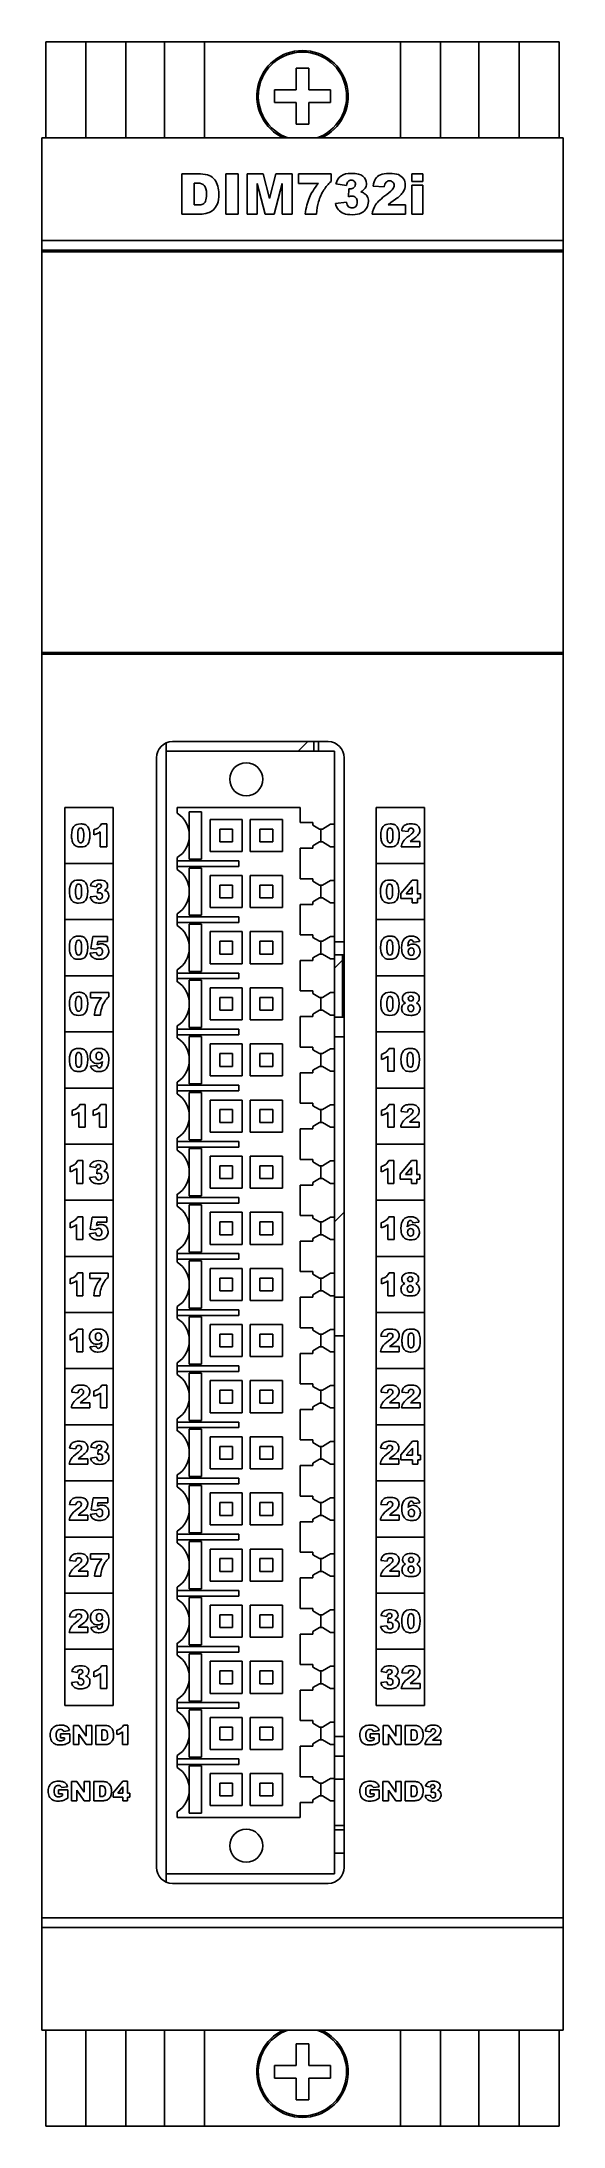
# Model space of a CAD drawing. Header units: millimetres. Extents: x 110 to 142, y 44 to 174.
import ezdxf

# ---------------------------------------------------------------- set-up
doc = ezdxf.new("R2010")
doc.units = ezdxf.units.MM
doc.header["$LTSCALE"] = 16.335
doc.layers.get('0').update_dxf_attribs({"linetype": 'CONTINUOUS'})

msp = doc.modelspace()

# ---------------------------------------------------------------- linework, layer by layer
at = {"linetype": 'Continuous'}
for p, q in [((110.24, 174.02), (110.24, 168.02)), ((142.24, 174.02), (110.24, 174.02)), ((112.74, 174.02), (112.74, 168.02)), ((115.24, 174.02), (115.24, 168.02)), ((117.64, 174.02), (117.64, 168.02)), ((120.14, 174.02), (120.14, 168.02)), ((132.34, 174.02), (132.34, 168.02)), ((134.84, 174.02), (134.84, 168.02)), ((137.24, 174.02), (137.24, 168.02)), ((139.74, 174.02), (139.74, 168.02)), ((142.24, 174.02), (142.24, 168.02)), ((125.84, 171.02), (125.84, 172.37)), ((125.84, 172.37), (126.64, 172.37)), ((126.64, 172.37), (126.64, 171.02)), ((124.49, 171.02), (124.49, 170.22)), ((124.49, 171.02), (125.84, 171.02)), ((126.64, 171.02), (127.99, 171.02)), ((127.99, 170.22), (127.99, 171.02)), ((124.49, 170.22), (125.84, 170.22)), ((125.84, 168.87), (125.84, 170.22)), ((126.64, 168.87), (126.64, 170.22)), ((127.99, 170.22), (126.64, 170.22)), ((109.99, 160.92), (109.99, 168.02)), ((142.49, 168.02), (109.99, 168.02)), ((126.64, 168.87), (125.84, 168.87)), ((142.49, 160.92), (142.49, 168.02)), ((118.73, 165.77), (118.73, 163.27)), ((119.88, 165.77), (118.73, 165.77)), ((119.5, 163.84), (119.5, 165.2)), ((119.5, 165.2), (119.7, 165.2)), ((121.47, 165.77), (121.47, 163.27)), ((122.24, 165.77), (121.47, 165.77)), ((122.24, 163.27), (122.24, 165.77)), ((122.79, 165.77), (122.79, 163.27)), ((123.8, 165.77), (122.79, 165.77)), ((123.42, 163.27), (123.42, 165.18)), ((123.42, 165.18), (123.91, 163.27)), ((124.19, 164.25), (123.8, 165.77)), ((124.58, 165.77), (124.19, 164.25)), ((124.48, 163.27), (124.97, 165.18)), ((125.6, 165.77), (124.58, 165.77)), ((124.97, 165.18), (124.97, 163.27)), ((125.6, 163.27), (125.6, 165.77)), ((125.99, 165.77), (125.99, 165.18)), ((128.02, 165.77), (125.99, 165.77)), ((125.99, 165.18), (127.23, 165.18)), ((128.02, 165.3), (128.02, 165.77)), ((128.33, 165.16), (128.98, 165.05)), ((133.06, 165.77), (133.06, 165.3)), ((133.75, 165.77), (133.06, 165.77)), ((133.06, 165.3), (133.75, 165.3)), ((133.75, 165.3), (133.75, 165.77)), ((119.69, 163.84), (119.5, 163.84)), ((128.98, 164.02), (128.29, 163.93)), ((129.13, 164.85), (129.1, 164.35)), ((129.22, 164.84), (129.13, 164.85)), ((130.64, 165.01), (131.33, 164.96)), ((131.59, 163.84), (131.75, 163.99)), ((132.67, 163.84), (131.59, 163.84)), ((131.75, 163.99), (132.03, 164.19)), ((132.67, 163.27), (132.67, 163.84)), ((133.06, 165.08), (133.06, 163.27)), ((133.75, 165.08), (133.06, 165.08)), ((133.75, 163.27), (133.75, 165.08)), ((118.73, 163.27), (119.88, 163.27)), ((121.47, 163.27), (122.24, 163.27)), ((122.79, 163.27), (123.42, 163.27)), ((123.91, 163.27), (124.48, 163.27)), ((124.97, 163.27), (125.6, 163.27)), ((126.41, 163.27), (127.11, 163.27)), ((130.59, 163.27), (132.67, 163.27)), ((133.06, 163.27), (133.75, 163.27)), ((142.49, 161.62), (109.99, 161.62)), ((109.99, 161.02), (142.49, 161.02)), ((109.99, 160.92), (109.99, 135.92)), ((142.49, 160.92), (109.99, 160.92)), ((125.7, 160.92), (125.8, 161.02)), ((141.5, 160.92), (141.6, 161.02)), ((142.49, 135.92), (142.49, 160.92)), ((109.99, 50.02), (109.99, 135.92)), ((109.99, 135.92), (142.49, 135.92)), ((109.99, 135.82), (142.49, 135.82)), ((116.4, 135.82), (116.5, 135.92)), ((132.21, 135.82), (132.31, 135.92)), ((142.49, 50.02), (142.49, 135.92)), ((117.74, 130.29), (117.74, 129.77)), ((127.84, 130.37), (118.14, 130.37)), ((125.97, 129.77), (126.57, 130.37)), ((126.94, 130.37), (126.94, 129.77)), ((127.24, 129.77), (127.24, 130.37)), ((117.14, 129.37), (117.14, 60.17)), ((117.74, 129.77), (117.74, 59.77)), ((128.24, 129.77), (117.74, 129.77)), ((128.24, 59.77), (128.24, 129.77)), ((128.84, 60.17), (128.84, 129.37)), ((111.44, 70.27), (111.44, 126.27)), ((114.44, 126.27), (111.44, 126.27)), ((114.44, 126.27), (114.44, 70.27)), ((118.44, 125.9), (118.44, 126.27)), ((118.44, 126.27), (126.09, 126.27)), ((126.09, 125.32), (126.09, 126.27)), ((130.84, 70.27), (130.84, 126.27)), ((133.84, 126.27), (130.84, 126.27)), ((133.84, 126.27), (133.84, 70.27)), ((113.23, 124.87), (113.23, 124.55)), ((114.04, 125.24), (113.71, 125.24)), ((114.04, 123.82), (114.04, 125.24)), ((119.19, 124.52), (119.19, 125.99)), ((119.19, 125.99), (119.94, 125.99)), ((119.94, 125.99), (119.94, 123.04)), ((120.49, 123.52), (120.49, 125.52)), ((122.49, 125.52), (120.49, 125.52)), ((121.09, 124.12), (121.09, 124.92)), ((121.09, 124.92), (121.89, 124.92)), ((121.89, 124.92), (121.89, 124.12)), ((122.49, 125.52), (122.49, 123.52)), ((122.99, 125.52), (122.99, 123.52)), ((124.99, 125.52), (122.99, 125.52)), ((123.59, 124.12), (123.59, 124.92)), ((123.59, 124.92), (124.39, 124.92)), ((124.39, 124.92), (124.39, 124.12)), ((124.99, 125.52), (124.99, 123.52)), ((126.09, 125.32), (126.89, 125.32)), ((126.89, 125.32), (126.89, 125.16)), ((126.89, 125.16), (127.3, 124.92)), ((127.3, 124.92), (127.49, 124.92)), ((127.39, 124.92), (127.39, 124.12)), ((127.49, 124.92), (127.99, 125.22)), ((127.99, 125.22), (128.24, 125.22)), ((113.64, 124.75), (113.64, 123.82)), ((113.64, 123.82), (114.04, 123.82)), ((119.19, 123.04), (119.19, 124.52)), ((122.49, 123.52), (120.49, 123.52)), ((121.89, 124.12), (121.09, 124.12)), ((124.99, 123.52), (122.99, 123.52)), ((124.39, 124.12), (123.59, 124.12)), ((126.09, 121.82), (126.09, 123.72)), ((126.89, 123.72), (126.09, 123.72)), ((127.3, 124.12), (126.89, 123.88)), ((126.89, 123.88), (126.89, 123.72)), ((127.49, 124.12), (127.3, 124.12)), ((127.99, 123.82), (127.49, 124.12)), ((128.24, 123.82), (127.99, 123.82)), ((132.4, 123.82), (133.56, 123.82)), ((132.43, 124.8), (132.82, 124.77)), ((132.96, 124.14), (133.05, 124.22)), ((133.56, 124.14), (132.96, 124.14)), ((133.05, 124.22), (133.21, 124.34)), ((133.56, 123.82), (133.56, 124.14)), ((114.44, 122.77), (111.44, 122.77)), ((118.44, 122.4), (118.44, 123.14)), ((118.44, 122.94), (122.27, 122.94)), ((122.27, 122.59), (118.44, 122.59)), ((119.94, 123.04), (119.19, 123.04)), ((119.19, 121.02), (119.19, 122.49)), ((119.19, 122.49), (119.94, 122.49)), ((119.94, 122.49), (119.94, 119.54)), ((122.27, 122.59), (122.27, 122.94)), ((133.84, 122.77), (130.84, 122.77)), ((113.03, 121.38), (113.4, 121.32)), ((113.48, 121.2), (113.46, 120.92)), ((113.53, 121.2), (113.48, 121.2)), ((119.19, 119.54), (119.19, 121.02)), ((120.49, 120.02), (120.49, 122.02)), ((122.49, 122.02), (120.49, 122.02)), ((121.09, 120.62), (121.09, 121.42)), ((121.09, 121.42), (121.89, 121.42)), ((121.89, 121.42), (121.89, 120.62)), ((122.49, 122.02), (122.49, 120.02)), ((122.99, 122.02), (122.99, 120.02)), ((124.99, 122.02), (122.99, 122.02)), ((123.59, 120.62), (123.59, 121.42)), ((123.59, 121.42), (124.39, 121.42)), ((124.39, 121.42), (124.39, 120.62)), ((124.99, 122.02), (124.99, 120.02)), ((126.09, 121.82), (126.89, 121.82)), ((126.89, 121.82), (126.89, 121.66)), ((126.89, 121.66), (127.3, 121.42)), ((127.3, 121.42), (127.49, 121.42)), ((127.39, 121.42), (127.39, 120.62)), ((127.49, 121.42), (127.99, 121.72)), ((127.99, 121.72), (128.24, 121.72)), ((133.07, 121.74), (132.36, 120.9)), ((132.36, 120.9), (132.36, 120.58)), ((132.7, 120.88), (133.07, 121.32)), ((133.41, 121.74), (133.07, 121.74)), ((133.07, 121.32), (133.07, 120.88)), ((133.41, 120.88), (133.41, 121.74)), ((113.4, 120.74), (113.01, 120.69)), ((118.44, 118.9), (118.44, 119.64)), ((122.49, 120.02), (120.49, 120.02)), ((121.89, 120.62), (121.09, 120.62)), ((124.99, 120.02), (122.99, 120.02)), ((124.39, 120.62), (123.59, 120.62)), ((126.09, 118.32), (126.09, 120.22)), ((126.89, 120.22), (126.09, 120.22)), ((127.3, 120.62), (126.89, 120.38)), ((126.89, 120.38), (126.89, 120.22)), ((127.49, 120.62), (127.3, 120.62)), ((127.99, 120.32), (127.49, 120.62)), ((128.24, 120.32), (127.99, 120.32)), ((132.36, 120.58), (133.07, 120.58)), ((133.07, 120.88), (132.7, 120.88)), ((133.07, 120.58), (133.07, 120.32)), ((133.07, 120.32), (133.41, 120.32)), ((133.59, 120.88), (133.41, 120.88)), ((133.41, 120.32), (133.41, 120.58)), ((133.41, 120.58), (133.59, 120.58)), ((133.59, 120.58), (133.59, 120.88)), ((114.44, 119.27), (111.44, 119.27)), ((118.44, 119.44), (122.27, 119.44)), ((122.27, 119.09), (118.44, 119.09)), ((119.94, 119.54), (119.19, 119.54)), ((119.19, 117.52), (119.19, 118.99)), ((119.19, 118.99), (119.94, 118.99)), ((119.94, 118.99), (119.94, 116.04)), ((120.49, 116.52), (120.49, 118.52)), ((122.49, 118.52), (120.49, 118.52)), ((122.27, 119.09), (122.27, 119.44)), ((122.49, 118.52), (122.49, 116.52)), ((122.99, 118.52), (122.99, 116.52)), ((124.99, 118.52), (122.99, 118.52)), ((124.99, 118.52), (124.99, 116.52)), ((126.09, 118.32), (126.89, 118.32)), ((126.89, 118.32), (126.89, 118.16)), ((133.84, 119.27), (130.84, 119.27)), ((113.4, 117.23), (113, 117.18)), ((113.18, 118.22), (113.06, 117.47)), ((113.06, 117.47), (113.39, 117.42)), ((114.1, 118.22), (113.18, 118.22)), ((113.44, 117.7), (113.48, 117.91)), ((113.48, 117.91), (114.1, 117.91)), ((114.1, 117.91), (114.1, 118.22)), ((119.19, 116.04), (119.19, 117.52)), ((121.09, 117.12), (121.09, 117.92)), ((121.09, 117.92), (121.89, 117.92)), ((121.89, 117.12), (121.09, 117.12)), ((121.89, 117.92), (121.89, 117.12)), ((123.59, 117.12), (123.59, 117.92)), ((123.59, 117.92), (124.39, 117.92)), ((124.39, 117.12), (123.59, 117.12)), ((124.39, 117.92), (124.39, 117.12)), ((126.89, 118.16), (127.3, 117.92)), ((127.3, 117.12), (126.89, 116.88)), ((127.3, 117.92), (127.49, 117.92)), ((127.49, 117.12), (127.3, 117.12)), ((127.39, 117.92), (127.39, 117.12)), ((127.49, 117.92), (127.99, 118.22)), ((127.99, 116.82), (127.49, 117.12)), ((127.99, 118.22), (128.24, 118.22)), ((128.84, 117.88), (128.24, 117.88)), ((128.24, 117.08), (128.84, 117.08)), ((128.74, 113.18), (128.74, 117.08)), ((133.16, 117.86), (133.54, 117.9)), ((114.44, 115.77), (111.44, 115.77)), ((118.44, 115.4), (118.44, 116.14)), ((118.44, 115.94), (122.27, 115.94)), ((119.94, 116.04), (119.19, 116.04)), ((122.49, 116.52), (120.49, 116.52)), ((122.27, 115.59), (122.27, 115.94)), ((124.99, 116.52), (122.99, 116.52)), ((126.09, 114.82), (126.09, 116.72)), ((126.89, 116.72), (126.09, 116.72)), ((126.89, 116.88), (126.89, 116.72)), ((128.24, 116.82), (127.99, 116.82)), ((128.24, 116.24), (128.74, 116.74)), ((130.84, 115.77), (133.84, 115.77)), ((113.03, 114.72), (113.03, 114.39)), ((114.17, 114.72), (113.03, 114.72)), ((114.17, 114.46), (114.17, 114.72)), ((122.27, 115.59), (118.44, 115.59)), ((119.19, 114.02), (119.19, 115.49)), ((119.19, 115.49), (119.94, 115.49)), ((119.94, 115.49), (119.94, 112.54)), ((120.49, 113.02), (120.49, 115.02)), ((122.49, 115.02), (120.49, 115.02)), ((121.09, 113.62), (121.09, 114.42)), ((121.09, 114.42), (121.89, 114.42)), ((121.89, 114.42), (121.89, 113.62)), ((122.49, 115.02), (122.49, 113.02)), ((122.99, 115.02), (122.99, 113.02)), ((124.99, 115.02), (122.99, 115.02)), ((123.59, 113.62), (123.59, 114.42)), ((123.59, 114.42), (124.39, 114.42)), ((124.39, 114.42), (124.39, 113.62)), ((124.99, 115.02), (124.99, 113.02)), ((126.09, 114.82), (126.89, 114.82)), ((126.89, 114.82), (126.89, 114.66)), ((126.89, 114.66), (127.3, 114.42)), ((127.3, 114.42), (127.49, 114.42)), ((127.39, 114.42), (127.39, 113.62)), ((127.49, 114.42), (127.99, 114.72)), ((127.99, 114.72), (128.24, 114.72)), ((113.03, 114.39), (113.72, 114.39)), ((113.27, 113.32), (113.65, 113.32)), ((119.19, 112.54), (119.19, 114.02)), ((121.89, 113.62), (121.09, 113.62)), ((124.39, 113.62), (123.59, 113.62)), ((126.09, 111.32), (126.09, 113.22)), ((126.89, 113.22), (126.09, 113.22)), ((127.3, 113.62), (126.89, 113.38)), ((126.89, 113.38), (126.89, 113.22)), ((127.49, 113.62), (127.3, 113.62)), ((127.99, 113.32), (127.49, 113.62)), ((128.24, 113.32), (127.99, 113.32)), ((128.24, 113.18), (128.84, 113.18)), ((114.44, 112.27), (111.44, 112.27)), ((118.44, 111.9), (118.44, 112.64)), ((118.44, 112.44), (122.27, 112.44)), ((122.27, 112.09), (118.44, 112.09)), ((119.94, 112.54), (119.19, 112.54)), ((119.19, 110.52), (119.19, 111.99)), ((119.19, 111.99), (119.94, 111.99)), ((119.94, 111.99), (119.94, 109.04)), ((122.49, 113.02), (120.49, 113.02)), ((122.27, 112.09), (122.27, 112.44)), ((124.99, 113.02), (122.99, 113.02)), ((128.24, 111.97), (128.84, 111.97)), ((133.84, 112.27), (130.84, 112.27)), ((119.19, 109.04), (119.19, 110.52)), ((120.49, 109.52), (120.49, 111.52)), ((122.49, 111.52), (120.49, 111.52)), ((121.09, 110.12), (121.09, 110.92)), ((121.09, 110.92), (121.89, 110.92)), ((121.89, 110.92), (121.89, 110.12)), ((122.49, 111.52), (122.49, 109.52)), ((122.99, 111.52), (122.99, 109.52)), ((124.99, 111.52), (122.99, 111.52)), ((123.59, 110.12), (123.59, 110.92)), ((123.59, 110.92), (124.39, 110.92)), ((124.39, 110.92), (124.39, 110.12)), ((124.99, 111.52), (124.99, 109.52)), ((126.09, 111.32), (126.89, 111.32)), ((126.89, 111.32), (126.89, 111.16)), ((126.89, 111.16), (127.3, 110.92)), ((127.3, 110.92), (127.49, 110.92)), ((127.39, 110.92), (127.39, 110.12)), ((127.49, 110.92), (127.99, 111.22)), ((127.99, 111.22), (128.24, 111.22)), ((131.16, 110.87), (131.16, 110.55)), ((131.57, 110.75), (131.57, 109.82)), ((131.96, 111.24), (131.64, 111.24)), ((131.96, 109.82), (131.96, 111.24)), ((113.43, 110.18), (113.04, 110.13)), ((122.49, 109.52), (120.49, 109.52)), ((121.89, 110.12), (121.09, 110.12)), ((124.99, 109.52), (122.99, 109.52)), ((124.39, 110.12), (123.59, 110.12)), ((126.09, 107.82), (126.09, 109.72)), ((126.89, 109.72), (126.09, 109.72)), ((127.3, 110.12), (126.89, 109.88)), ((126.89, 109.88), (126.89, 109.72)), ((127.49, 110.12), (127.3, 110.12)), ((127.99, 109.82), (127.49, 110.12)), ((128.24, 109.82), (127.99, 109.82)), ((131.57, 109.82), (131.96, 109.82)), ((111.44, 108.77), (114.44, 108.77)), ((118.44, 108.4), (118.44, 109.14)), ((118.44, 108.94), (122.27, 108.94)), ((122.27, 108.59), (118.44, 108.59)), ((119.94, 109.04), (119.19, 109.04)), ((119.19, 107.02), (119.19, 108.49)), ((119.19, 108.49), (119.94, 108.49)), ((119.94, 108.49), (119.94, 105.54)), ((120.49, 106.02), (120.49, 108.02)), ((122.49, 108.02), (120.49, 108.02)), ((122.27, 108.59), (122.27, 108.94)), ((122.49, 108.02), (122.49, 106.02)), ((122.99, 108.02), (122.99, 106.02)), ((124.99, 108.02), (122.99, 108.02)), ((124.99, 108.02), (124.99, 106.02)), ((130.84, 108.77), (133.84, 108.77)), ((111.89, 107.37), (111.89, 107.05)), ((112.3, 107.25), (112.3, 106.32)), ((112.69, 107.74), (112.37, 107.74)), ((112.69, 106.32), (112.69, 107.74)), ((113.19, 107.37), (113.19, 107.05)), ((113.6, 107.25), (113.6, 106.32)), ((114, 107.74), (113.67, 107.74)), ((114, 106.32), (114, 107.74)), ((119.19, 105.54), (119.19, 107.02)), ((121.09, 106.62), (121.09, 107.42)), ((121.09, 107.42), (121.89, 107.42)), ((121.89, 106.62), (121.09, 106.62)), ((121.89, 107.42), (121.89, 106.62)), ((123.59, 106.62), (123.59, 107.42)), ((123.59, 107.42), (124.39, 107.42)), ((124.39, 106.62), (123.59, 106.62)), ((124.39, 107.42), (124.39, 106.62)), ((126.09, 107.82), (126.89, 107.82)), ((126.89, 107.82), (126.89, 107.66)), ((126.89, 107.66), (127.3, 107.42)), ((127.3, 106.62), (126.89, 106.38)), ((127.3, 107.42), (127.49, 107.42)), ((127.49, 106.62), (127.3, 106.62)), ((127.39, 107.42), (127.39, 106.62)), ((127.49, 107.42), (127.99, 107.72)), ((127.99, 106.32), (127.49, 106.62)), ((127.99, 107.72), (128.24, 107.72)), ((131.16, 107.37), (131.16, 107.05)), ((131.57, 107.25), (131.57, 106.32)), ((131.96, 107.74), (131.64, 107.74)), ((131.96, 106.32), (131.96, 107.74)), ((132.39, 107.3), (132.78, 107.27)), ((132.92, 106.64), (133.01, 106.72)), ((133.52, 106.64), (132.92, 106.64)), ((133.01, 106.72), (133.17, 106.84)), ((133.52, 106.32), (133.52, 106.64)), ((112.3, 106.32), (112.69, 106.32)), ((113.6, 106.32), (114, 106.32)), ((118.44, 104.9), (118.44, 105.64)), ((118.44, 105.44), (122.27, 105.44)), ((119.94, 105.54), (119.19, 105.54)), ((122.49, 106.02), (120.49, 106.02)), ((122.27, 105.09), (122.27, 105.44)), ((124.99, 106.02), (122.99, 106.02)), ((126.09, 104.32), (126.09, 106.22)), ((126.89, 106.22), (126.09, 106.22)), ((126.89, 106.38), (126.89, 106.22)), ((128.24, 106.32), (127.99, 106.32)), ((131.57, 106.32), (131.96, 106.32)), ((132.36, 106.32), (133.52, 106.32)), ((111.44, 105.27), (114.44, 105.27)), ((112.56, 104.24), (112.24, 104.24)), ((112.56, 102.82), (112.56, 104.24)), ((122.27, 105.09), (118.44, 105.09)), ((119.19, 103.52), (119.19, 104.99)), ((119.19, 104.99), (119.94, 104.99)), ((119.94, 104.99), (119.94, 102.04)), ((120.49, 102.52), (120.49, 104.52)), ((122.49, 104.52), (120.49, 104.52)), ((122.49, 104.52), (122.49, 102.52)), ((122.99, 104.52), (122.99, 102.52)), ((124.99, 104.52), (122.99, 104.52)), ((124.99, 104.52), (124.99, 102.52)), ((126.09, 104.32), (126.89, 104.32)), ((126.89, 104.32), (126.89, 104.16)), ((126.89, 104.16), (127.3, 103.92)), ((127.49, 103.92), (127.99, 104.22)), ((127.99, 104.22), (128.24, 104.22)), ((130.84, 105.27), (133.84, 105.27)), ((131.94, 104.24), (131.62, 104.24)), ((131.94, 102.82), (131.94, 104.24)), ((133.03, 104.24), (132.32, 103.4)), ((133.37, 104.24), (133.03, 104.24)), ((133.37, 103.38), (133.37, 104.24)), ((111.76, 103.87), (111.76, 103.55)), ((112.17, 103.75), (112.17, 102.82)), ((112.17, 102.82), (112.56, 102.82)), ((113.36, 103.24), (112.97, 103.19)), ((112.99, 103.88), (113.36, 103.82)), ((113.44, 103.7), (113.42, 103.42)), ((113.49, 103.7), (113.44, 103.7)), ((119.19, 102.04), (119.19, 103.52)), ((121.09, 103.12), (121.09, 103.92)), ((121.09, 103.92), (121.89, 103.92)), ((121.89, 103.12), (121.09, 103.12)), ((121.89, 103.92), (121.89, 103.12)), ((123.59, 103.12), (123.59, 103.92)), ((123.59, 103.92), (124.39, 103.92)), ((124.39, 103.12), (123.59, 103.12)), ((124.39, 103.92), (124.39, 103.12)), ((126.89, 102.72), (126.09, 102.72)), ((126.09, 100.82), (126.09, 102.72)), ((127.3, 103.12), (126.89, 102.88)), ((126.89, 102.88), (126.89, 102.72)), ((127.3, 103.92), (127.49, 103.92)), ((127.49, 103.12), (127.3, 103.12)), ((127.39, 103.92), (127.39, 103.12)), ((127.99, 102.82), (127.49, 103.12)), ((128.24, 102.82), (127.99, 102.82)), ((131.14, 103.87), (131.14, 103.55)), ((131.55, 103.75), (131.55, 102.82)), ((131.55, 102.82), (131.94, 102.82)), ((132.32, 103.4), (132.32, 103.08)), ((132.32, 103.08), (133.03, 103.08)), ((132.66, 103.38), (133.03, 103.82)), ((133.03, 103.38), (132.66, 103.38)), ((133.03, 103.82), (133.03, 103.38)), ((133.03, 103.08), (133.03, 102.82)), ((133.03, 102.82), (133.37, 102.82)), ((133.55, 103.38), (133.37, 103.38)), ((133.37, 103.08), (133.55, 103.08)), ((133.37, 102.82), (133.37, 103.08)), ((133.55, 103.08), (133.55, 103.38)), ((114.44, 101.77), (111.44, 101.77)), ((118.44, 101.4), (118.44, 102.14)), ((118.44, 101.94), (122.27, 101.94)), ((122.27, 101.59), (118.44, 101.59)), ((119.94, 102.04), (119.19, 102.04)), ((119.19, 100.02), (119.19, 101.49)), ((119.19, 101.49), (119.94, 101.49)), ((119.94, 101.49), (119.94, 98.54)), ((122.49, 102.52), (120.49, 102.52)), ((122.27, 101.59), (122.27, 101.94)), ((124.99, 102.52), (122.99, 102.52)), ((130.84, 101.77), (133.84, 101.77)), ((111.76, 100.37), (111.76, 100.05)), ((112.16, 100.25), (112.16, 99.32)), ((112.56, 100.74), (112.24, 100.74)), ((112.56, 99.32), (112.56, 100.74)), ((113.14, 100.72), (113.02, 99.97)), ((114.06, 100.72), (113.14, 100.72)), ((113.4, 100.2), (113.44, 100.41)), ((113.44, 100.41), (114.06, 100.41)), ((114.06, 100.41), (114.06, 100.72)), ((120.49, 99.02), (120.49, 101.02)), ((122.49, 101.02), (120.49, 101.02)), ((121.09, 100.42), (121.89, 100.42)), ((121.09, 99.62), (121.09, 100.42)), ((121.89, 100.42), (121.89, 99.62)), ((122.49, 101.02), (122.49, 99.02)), ((122.99, 101.02), (122.99, 99.02)), ((124.99, 101.02), (122.99, 101.02)), ((123.59, 100.42), (124.39, 100.42)), ((123.59, 99.62), (123.59, 100.42)), ((124.39, 100.42), (124.39, 99.62)), ((124.99, 101.02), (124.99, 99.02)), ((126.09, 100.82), (126.89, 100.82)), ((126.89, 100.82), (126.89, 100.66)), ((126.89, 100.66), (127.3, 100.42)), ((127.3, 100.42), (127.49, 100.42)), ((127.39, 100.42), (127.39, 99.62)), ((127.49, 100.42), (127.99, 100.72)), ((127.99, 100.72), (128.24, 100.72)), ((128.24, 100.43), (128.84, 101.03)), ((131.15, 100.37), (131.15, 100.05)), ((131.56, 100.25), (131.56, 99.32)), ((131.95, 100.74), (131.63, 100.74)), ((131.95, 99.32), (131.95, 100.74)), ((133.12, 100.36), (133.5, 100.4)), ((112.16, 99.32), (112.56, 99.32)), ((113.36, 99.73), (112.96, 99.68)), ((113.02, 99.97), (113.35, 99.92)), ((119.19, 98.54), (119.19, 100.02)), ((122.49, 99.02), (120.49, 99.02)), ((121.89, 99.62), (121.09, 99.62)), ((124.99, 99.02), (122.99, 99.02)), ((124.39, 99.62), (123.59, 99.62)), ((126.89, 99.22), (126.09, 99.22)), ((126.09, 97.32), (126.09, 99.22)), ((127.3, 99.62), (126.89, 99.38)), ((126.89, 99.38), (126.89, 99.22)), ((127.49, 99.62), (127.3, 99.62)), ((127.99, 99.32), (127.49, 99.62)), ((128.24, 99.32), (127.99, 99.32)), ((131.56, 99.32), (131.95, 99.32)), ((114.44, 98.27), (111.44, 98.27)), ((118.44, 97.9), (118.44, 98.64)), ((118.44, 98.44), (122.27, 98.44)), ((122.27, 98.09), (118.44, 98.09)), ((119.94, 98.54), (119.19, 98.54)), ((119.19, 97.99), (119.94, 97.99)), ((119.19, 96.52), (119.19, 97.99)), ((119.94, 97.99), (119.94, 95.04)), ((122.49, 97.52), (120.49, 97.52)), ((120.49, 95.52), (120.49, 97.52)), ((122.27, 98.09), (122.27, 98.44)), ((122.49, 97.52), (122.49, 95.52)), ((124.99, 97.52), (122.99, 97.52)), ((122.99, 97.52), (122.99, 95.52)), ((124.99, 97.52), (124.99, 95.52)), ((133.84, 98.27), (130.84, 98.27)), ((111.76, 96.87), (111.76, 96.55)), ((112.17, 96.75), (112.17, 95.82)), ((112.56, 97.24), (112.24, 97.24)), ((112.56, 95.82), (112.56, 97.24)), ((112.99, 97.22), (112.99, 96.89)), ((114.13, 97.22), (112.99, 97.22)), ((112.99, 96.89), (113.68, 96.89)), ((114.13, 96.96), (114.13, 97.22)), ((119.19, 95.04), (119.19, 96.52)), ((121.09, 96.92), (121.89, 96.92)), ((121.09, 96.12), (121.09, 96.92)), ((121.89, 96.92), (121.89, 96.12)), ((123.59, 96.92), (124.39, 96.92)), ((123.59, 96.12), (123.59, 96.92)), ((124.39, 96.92), (124.39, 96.12)), ((126.09, 97.32), (126.89, 97.32)), ((126.89, 97.32), (126.89, 97.16)), ((126.89, 97.16), (127.3, 96.92)), ((127.3, 96.92), (127.49, 96.92)), ((127.39, 96.92), (127.39, 96.12)), ((127.49, 96.92), (127.99, 97.22)), ((127.99, 97.22), (128.24, 97.22)), ((131.16, 96.87), (131.16, 96.55)), ((131.57, 96.75), (131.57, 95.82)), ((131.96, 97.24), (131.64, 97.24)), ((131.96, 95.82), (131.96, 97.24)), ((112.17, 95.82), (112.56, 95.82)), ((113.23, 95.82), (113.61, 95.82)), ((118.44, 94.4), (118.44, 95.14)), ((118.44, 94.94), (122.27, 94.94)), ((119.94, 95.04), (119.19, 95.04)), ((122.49, 95.52), (120.49, 95.52)), ((121.89, 96.12), (121.09, 96.12)), ((122.27, 94.59), (122.27, 94.94)), ((124.99, 95.52), (122.99, 95.52)), ((124.39, 96.12), (123.59, 96.12)), ((126.89, 95.72), (126.09, 95.72)), ((126.09, 93.82), (126.09, 95.72)), ((127.3, 96.12), (126.89, 95.88)), ((126.89, 95.88), (126.89, 95.72)), ((127.49, 96.12), (127.3, 96.12)), ((127.99, 95.82), (127.49, 96.12)), ((128.24, 95.82), (127.99, 95.82)), ((128.24, 95.72), (128.84, 95.72)), ((128.24, 95.72), (128.84, 95.72)), ((131.57, 95.82), (131.96, 95.82)), ((111.44, 94.77), (114.44, 94.77)), ((112.56, 93.74), (112.24, 93.74)), ((112.56, 92.32), (112.56, 93.74)), ((122.27, 94.59), (118.44, 94.59)), ((119.19, 94.49), (119.94, 94.49)), ((119.19, 93.02), (119.19, 94.49)), ((119.94, 94.49), (119.94, 91.54)), ((122.49, 94.02), (120.49, 94.02)), ((120.49, 92.02), (120.49, 94.02)), ((122.49, 94.02), (122.49, 92.02)), ((124.99, 94.02), (122.99, 94.02)), ((122.99, 94.02), (122.99, 92.02)), ((124.99, 94.02), (124.99, 92.02)), ((126.09, 93.82), (126.89, 93.82)), ((126.89, 93.82), (126.89, 93.66)), ((126.89, 93.66), (127.3, 93.42)), ((127.49, 93.42), (127.99, 93.72)), ((127.99, 93.72), (128.24, 93.72)), ((130.84, 94.77), (133.84, 94.77)), ((111.76, 93.37), (111.76, 93.05)), ((112.17, 93.25), (112.17, 92.32)), ((112.17, 92.32), (112.56, 92.32)), ((113.39, 92.68), (113, 92.63)), ((119.19, 91.54), (119.19, 93.02)), ((121.09, 93.42), (121.89, 93.42)), ((121.09, 92.62), (121.09, 93.42)), ((121.89, 92.62), (121.09, 92.62)), ((121.89, 93.42), (121.89, 92.62)), ((123.59, 93.42), (124.39, 93.42)), ((123.59, 92.62), (123.59, 93.42)), ((124.39, 92.62), (123.59, 92.62)), ((124.39, 93.42), (124.39, 92.62)), ((127.3, 92.62), (126.89, 92.38)), ((126.89, 92.38), (126.89, 92.22)), ((127.3, 93.42), (127.49, 93.42)), ((127.49, 92.62), (127.3, 92.62)), ((127.39, 93.42), (127.39, 92.62)), ((127.99, 92.32), (127.49, 92.62)), ((128.24, 92.32), (127.99, 92.32)), ((128.24, 93.32), (128.84, 93.32)), ((128.24, 93.32), (128.84, 93.32)), ((131.1, 92.32), (132.27, 92.32)), ((131.13, 93.3), (131.52, 93.27)), ((131.66, 92.64), (131.76, 92.72)), ((132.27, 92.64), (131.66, 92.64)), ((131.76, 92.72), (131.91, 92.84)), ((132.27, 92.32), (132.27, 92.64)), ((114.44, 91.27), (111.44, 91.27)), ((118.44, 90.9), (118.44, 91.64)), ((118.44, 91.44), (122.27, 91.44)), ((122.27, 91.09), (118.44, 91.09)), ((119.94, 91.54), (119.19, 91.54)), ((122.49, 92.02), (120.49, 92.02)), ((122.27, 91.09), (122.27, 91.44)), ((124.99, 92.02), (122.99, 92.02)), ((126.89, 92.22), (126.09, 92.22)), ((126.09, 90.32), (126.09, 92.22)), ((133.84, 91.27), (130.84, 91.27)), ((111.86, 89.8), (112.25, 89.77)), ((113.25, 89.87), (113.25, 89.55)), ((113.66, 89.75), (113.66, 88.82)), ((114.05, 90.24), (113.73, 90.24)), ((114.05, 88.82), (114.05, 90.24)), ((119.19, 90.99), (119.94, 90.99)), ((119.19, 89.52), (119.19, 90.99)), ((119.94, 90.99), (119.94, 88.04)), ((122.49, 90.52), (120.49, 90.52)), ((120.49, 88.52), (120.49, 90.52)), ((121.09, 89.92), (121.89, 89.92)), ((121.09, 89.12), (121.09, 89.92)), ((121.89, 89.92), (121.89, 89.12)), ((122.49, 90.52), (122.49, 88.52)), ((124.99, 90.52), (122.99, 90.52)), ((122.99, 90.52), (122.99, 88.52)), ((123.59, 89.92), (124.39, 89.92)), ((123.59, 89.12), (123.59, 89.92)), ((124.39, 89.92), (124.39, 89.12)), ((124.99, 90.52), (124.99, 88.52)), ((126.09, 90.32), (126.89, 90.32)), ((126.89, 90.32), (126.89, 90.16)), ((126.89, 90.16), (127.3, 89.92)), ((127.3, 89.92), (127.49, 89.92)), ((127.39, 89.92), (127.39, 89.12)), ((127.49, 89.92), (127.99, 90.22)), ((127.99, 90.22), (128.24, 90.22)), ((131.14, 89.8), (131.53, 89.77)), ((132.44, 89.8), (132.83, 89.77)), ((111.84, 88.82), (113, 88.82)), ((112.39, 89.14), (112.49, 89.22)), ((113, 89.14), (112.39, 89.14)), ((112.49, 89.22), (112.64, 89.34)), ((113, 88.82), (113, 89.14)), ((113.66, 88.82), (114.05, 88.82)), ((119.19, 88.04), (119.19, 89.52)), ((122.49, 88.52), (120.49, 88.52)), ((121.89, 89.12), (121.09, 89.12)), ((124.99, 88.52), (122.99, 88.52)), ((124.39, 89.12), (123.59, 89.12)), ((126.89, 88.72), (126.09, 88.72)), ((126.09, 86.82), (126.09, 88.72)), ((127.3, 89.12), (126.89, 88.88)), ((126.89, 88.88), (126.89, 88.72)), ((127.49, 89.12), (127.3, 89.12)), ((127.99, 88.82), (127.49, 89.12)), ((128.24, 88.82), (127.99, 88.82)), ((131.11, 88.82), (132.27, 88.82)), ((131.67, 89.14), (131.76, 89.22)), ((132.27, 89.14), (131.67, 89.14)), ((131.76, 89.22), (131.92, 89.34)), ((132.27, 88.82), (132.27, 89.14)), ((132.41, 88.82), (133.58, 88.82)), ((132.97, 89.14), (133.06, 89.22)), ((133.58, 89.14), (132.97, 89.14)), ((133.06, 89.22), (133.22, 89.34)), ((133.58, 88.82), (133.58, 89.14)), ((114.44, 87.77), (111.44, 87.77)), ((118.44, 87.4), (118.44, 88.14)), ((118.44, 87.94), (122.27, 87.94)), ((122.27, 87.59), (118.44, 87.59)), ((119.94, 88.04), (119.19, 88.04)), ((119.19, 87.49), (119.94, 87.49)), ((119.19, 86.02), (119.19, 87.49)), ((119.94, 87.49), (119.94, 84.54)), ((122.27, 87.59), (122.27, 87.94)), ((133.84, 87.77), (130.84, 87.77)), ((111.73, 86.3), (112.12, 86.27)), ((112.36, 85.72), (112.51, 85.84)), ((113.05, 86.38), (113.41, 86.32)), ((113.5, 86.2), (113.48, 85.92)), ((113.55, 86.2), (113.5, 86.2)), ((119.19, 84.54), (119.19, 86.02)), ((122.49, 87.02), (120.49, 87.02)), ((120.49, 85.02), (120.49, 87.02)), ((121.09, 86.42), (121.89, 86.42)), ((121.09, 85.62), (121.09, 86.42)), ((121.89, 86.42), (121.89, 85.62)), ((122.49, 87.02), (122.49, 85.02)), ((124.99, 87.02), (122.99, 87.02)), ((122.99, 87.02), (122.99, 85.02)), ((123.59, 86.42), (124.39, 86.42)), ((123.59, 85.62), (123.59, 86.42)), ((124.39, 86.42), (124.39, 85.62)), ((124.99, 87.02), (124.99, 85.02)), ((126.09, 86.82), (126.89, 86.82)), ((126.89, 86.82), (126.89, 86.66)), ((126.89, 86.66), (127.3, 86.42)), ((127.3, 86.42), (127.49, 86.42)), ((127.39, 86.42), (127.39, 85.62)), ((127.49, 86.42), (127.99, 86.72)), ((127.99, 86.72), (128.24, 86.72)), ((131.11, 86.3), (131.5, 86.27)), ((131.74, 85.72), (131.89, 85.84)), ((133.09, 86.74), (132.38, 85.9)), ((132.38, 85.9), (132.38, 85.58)), ((132.71, 85.88), (133.09, 86.32)), ((133.09, 85.88), (132.71, 85.88)), ((133.42, 86.74), (133.09, 86.74)), ((133.09, 86.32), (133.09, 85.88)), ((133.42, 85.88), (133.42, 86.74)), ((133.6, 85.88), (133.42, 85.88)), ((133.6, 85.58), (133.6, 85.88)), ((111.7, 85.32), (112.87, 85.32)), ((112.26, 85.64), (112.36, 85.72)), ((112.87, 85.64), (112.26, 85.64)), ((112.87, 85.32), (112.87, 85.64)), ((113.41, 85.74), (113.03, 85.69)), ((118.44, 83.9), (118.44, 84.64)), ((119.94, 84.54), (119.19, 84.54)), ((122.49, 85.02), (120.49, 85.02)), ((121.89, 85.62), (121.09, 85.62)), ((124.99, 85.02), (122.99, 85.02)), ((124.39, 85.62), (123.59, 85.62)), ((126.89, 85.22), (126.09, 85.22)), ((126.09, 83.32), (126.09, 85.22)), ((127.3, 85.62), (126.89, 85.38)), ((126.89, 85.38), (126.89, 85.22)), ((127.49, 85.62), (127.3, 85.62)), ((127.99, 85.32), (127.49, 85.62)), ((128.24, 85.32), (127.99, 85.32)), ((131.08, 85.32), (132.25, 85.32)), ((131.64, 85.64), (131.74, 85.72)), ((132.25, 85.64), (131.64, 85.64)), ((132.25, 85.32), (132.25, 85.64)), ((132.38, 85.58), (133.09, 85.58)), ((133.09, 85.58), (133.09, 85.32)), ((133.09, 85.32), (133.42, 85.32)), ((133.42, 85.58), (133.6, 85.58)), ((133.42, 85.32), (133.42, 85.58)), ((114.44, 84.27), (111.44, 84.27)), ((113.19, 83.22), (113.07, 82.47)), ((114.12, 83.22), (113.19, 83.22)), ((114.12, 82.91), (114.12, 83.22)), ((118.44, 84.44), (122.27, 84.44)), ((122.27, 84.09), (118.44, 84.09)), ((119.19, 83.99), (119.94, 83.99)), ((119.19, 82.52), (119.19, 83.99)), ((119.94, 83.99), (119.94, 81.04)), ((122.49, 83.52), (120.49, 83.52)), ((120.49, 81.52), (120.49, 83.52)), ((122.27, 84.09), (122.27, 84.44)), ((122.49, 83.52), (122.49, 81.52)), ((124.99, 83.52), (122.99, 83.52)), ((122.99, 83.52), (122.99, 81.52)), ((124.99, 83.52), (124.99, 81.52)), ((126.09, 83.32), (126.89, 83.32)), ((126.89, 83.32), (126.89, 83.16)), ((127.49, 82.92), (127.99, 83.22)), ((127.99, 83.22), (128.24, 83.22)), ((133.84, 84.27), (130.84, 84.27)), ((111.73, 82.8), (112.12, 82.77)), ((112.26, 82.14), (112.35, 82.22)), ((112.87, 82.14), (112.26, 82.14)), ((112.35, 82.22), (112.51, 82.34)), ((112.87, 81.82), (112.87, 82.14)), ((113.41, 82.23), (113.02, 82.18)), ((113.07, 82.47), (113.4, 82.42)), ((113.46, 82.7), (113.49, 82.91)), ((113.49, 82.91), (114.12, 82.91)), ((119.19, 81.04), (119.19, 82.52)), ((121.09, 82.92), (121.89, 82.92)), ((121.09, 82.12), (121.09, 82.92)), ((121.89, 82.12), (121.09, 82.12)), ((121.89, 82.92), (121.89, 82.12)), ((123.59, 82.92), (124.39, 82.92)), ((123.59, 82.12), (123.59, 82.92)), ((124.39, 82.12), (123.59, 82.12)), ((124.39, 82.92), (124.39, 82.12)), ((126.89, 83.16), (127.3, 82.92)), ((127.3, 82.12), (126.89, 81.88)), ((127.3, 82.92), (127.49, 82.92)), ((127.49, 82.12), (127.3, 82.12)), ((127.39, 82.92), (127.39, 82.12)), ((127.99, 81.82), (127.49, 82.12)), ((131.13, 82.8), (131.52, 82.77)), ((131.66, 82.14), (131.75, 82.22)), ((132.27, 82.14), (131.66, 82.14)), ((131.75, 82.22), (131.91, 82.34)), ((132.27, 81.82), (132.27, 82.14)), ((133.17, 82.86), (133.56, 82.9)), ((111.44, 80.77), (114.44, 80.77)), ((111.7, 81.82), (112.87, 81.82)), ((118.44, 80.4), (118.44, 81.14)), ((118.44, 80.94), (122.27, 80.94)), ((119.94, 81.04), (119.19, 81.04)), ((122.49, 81.52), (120.49, 81.52)), ((122.27, 80.59), (122.27, 80.94)), ((124.99, 81.52), (122.99, 81.52)), ((126.89, 81.72), (126.09, 81.72)), ((126.09, 79.82), (126.09, 81.72)), ((126.89, 81.88), (126.89, 81.72)), ((128.24, 81.82), (127.99, 81.82)), ((130.84, 80.77), (133.84, 80.77)), ((131.1, 81.82), (132.27, 81.82)), ((114.18, 79.72), (113.04, 79.72)), ((113.04, 79.72), (113.04, 79.39)), ((113.04, 79.39), (113.74, 79.39)), ((114.18, 79.46), (114.18, 79.72)), ((122.27, 80.59), (118.44, 80.59)), ((119.19, 80.49), (119.94, 80.49)), ((119.19, 79.02), (119.19, 80.49)), ((119.94, 80.49), (119.94, 77.54)), ((122.49, 80.02), (120.49, 80.02)), ((120.49, 78.02), (120.49, 80.02)), ((121.09, 79.42), (121.89, 79.42)), ((121.09, 78.62), (121.09, 79.42)), ((121.89, 79.42), (121.89, 78.62)), ((122.49, 80.02), (122.49, 78.02)), ((124.99, 80.02), (122.99, 80.02)), ((122.99, 80.02), (122.99, 78.02)), ((123.59, 79.42), (124.39, 79.42)), ((123.59, 78.62), (123.59, 79.42)), ((124.39, 79.42), (124.39, 78.62)), ((124.99, 80.02), (124.99, 78.02)), ((126.09, 79.82), (126.89, 79.82)), ((126.89, 79.82), (126.89, 79.66)), ((126.89, 79.66), (127.3, 79.42)), ((127.3, 79.42), (127.49, 79.42)), ((127.39, 79.42), (127.39, 78.62)), ((127.49, 79.42), (127.99, 79.72)), ((127.99, 79.72), (128.24, 79.72)), ((111.7, 78.32), (112.87, 78.32)), ((111.73, 79.3), (112.12, 79.27)), ((112.26, 78.64), (112.36, 78.72)), ((112.87, 78.64), (112.26, 78.64)), ((112.36, 78.72), (112.51, 78.84)), ((112.87, 78.32), (112.87, 78.64)), ((113.28, 78.32), (113.67, 78.32)), ((119.19, 77.54), (119.19, 79.02)), ((122.49, 78.02), (120.49, 78.02)), ((121.89, 78.62), (121.09, 78.62)), ((124.99, 78.02), (122.99, 78.02)), ((124.39, 78.62), (123.59, 78.62)), ((126.89, 78.22), (126.09, 78.22)), ((126.09, 76.32), (126.09, 78.22)), ((127.3, 78.62), (126.89, 78.38)), ((126.89, 78.38), (126.89, 78.22)), ((127.49, 78.62), (127.3, 78.62)), ((127.99, 78.32), (127.49, 78.62)), ((128.24, 78.32), (127.99, 78.32)), ((131.1, 78.32), (132.27, 78.32)), ((131.13, 79.3), (131.52, 79.27)), ((131.66, 78.64), (131.76, 78.72)), ((132.27, 78.64), (131.66, 78.64)), ((131.76, 78.72), (131.91, 78.84)), ((132.27, 78.32), (132.27, 78.64)), ((114.44, 77.27), (111.44, 77.27)), ((118.44, 76.9), (118.44, 77.64)), ((118.44, 77.44), (122.27, 77.44)), ((122.27, 77.09), (118.44, 77.09)), ((119.94, 77.54), (119.19, 77.54)), ((119.19, 76.99), (119.94, 76.99)), ((119.19, 75.52), (119.19, 76.99)), ((119.94, 76.99), (119.94, 74.04)), ((122.27, 77.09), (122.27, 77.44)), ((133.84, 77.27), (130.84, 77.27)), ((111.73, 75.8), (112.12, 75.77)), ((119.19, 74.04), (119.19, 75.52)), ((122.49, 76.52), (120.49, 76.52)), ((120.49, 74.52), (120.49, 76.52)), ((121.09, 75.92), (121.89, 75.92)), ((121.09, 75.12), (121.09, 75.92)), ((121.89, 75.92), (121.89, 75.12)), ((122.49, 76.52), (122.49, 74.52)), ((124.99, 76.52), (122.99, 76.52)), ((122.99, 76.52), (122.99, 74.52)), ((123.59, 75.92), (124.39, 75.92)), ((123.59, 75.12), (123.59, 75.92)), ((124.39, 75.92), (124.39, 75.12)), ((124.99, 76.52), (124.99, 74.52)), ((126.09, 76.32), (126.89, 76.32)), ((126.89, 76.32), (126.89, 76.16)), ((126.89, 76.16), (127.3, 75.92)), ((127.3, 75.92), (127.49, 75.92)), ((127.39, 75.92), (127.39, 75.12)), ((127.49, 75.92), (127.99, 76.22)), ((127.99, 76.22), (128.24, 76.22)), ((131.13, 75.88), (131.5, 75.82)), ((131.59, 75.7), (131.57, 75.42)), ((131.64, 75.7), (131.59, 75.7)), ((111.71, 74.82), (112.87, 74.82)), ((112.26, 75.14), (112.36, 75.22)), ((112.87, 75.14), (112.26, 75.14)), ((112.36, 75.22), (112.51, 75.34)), ((112.87, 74.82), (112.87, 75.14)), ((113.44, 75.18), (113.06, 75.13)), ((118.44, 73.4), (118.44, 74.14)), ((122.49, 74.52), (120.49, 74.52)), ((121.89, 75.12), (121.09, 75.12)), ((124.99, 74.52), (122.99, 74.52)), ((124.39, 75.12), (123.59, 75.12)), ((126.89, 74.72), (126.09, 74.72)), ((126.09, 72.82), (126.09, 74.72)), ((127.3, 75.12), (126.89, 74.88)), ((126.89, 74.88), (126.89, 74.72)), ((127.49, 75.12), (127.3, 75.12)), ((127.99, 74.82), (127.49, 75.12)), ((128.24, 74.82), (127.99, 74.82)), ((131.5, 75.24), (131.11, 75.19)), ((114.44, 73.77), (111.44, 73.77)), ((118.44, 73.94), (122.27, 73.94)), ((122.27, 73.59), (118.44, 73.59)), ((119.94, 74.04), (119.19, 74.04)), ((119.19, 73.49), (119.94, 73.49)), ((119.19, 72.02), (119.19, 73.49)), ((119.94, 73.49), (119.94, 70.54)), ((122.49, 73.02), (120.49, 73.02)), ((120.49, 71.02), (120.49, 73.02)), ((122.27, 73.59), (122.27, 73.94)), ((122.49, 73.02), (122.49, 71.02)), ((124.99, 73.02), (122.99, 73.02)), ((122.99, 73.02), (122.99, 71.02)), ((124.99, 73.02), (124.99, 71.02)), ((126.09, 72.82), (126.89, 72.82)), ((126.89, 72.82), (126.89, 72.66)), ((133.84, 73.77), (130.84, 73.77)), ((112.23, 71.74), (111.84, 71.69)), ((111.86, 72.38), (112.23, 72.32)), ((112.32, 72.2), (112.3, 71.92)), ((112.37, 72.2), (112.32, 72.2)), ((113.24, 72.37), (113.24, 72.05)), ((113.65, 72.25), (113.65, 71.32)), ((114.04, 72.74), (113.72, 72.74)), ((114.04, 71.32), (114.04, 72.74)), ((119.19, 70.54), (119.19, 72.02)), ((121.09, 72.42), (121.89, 72.42)), ((121.09, 71.62), (121.09, 72.42)), ((121.89, 71.62), (121.09, 71.62)), ((121.89, 72.42), (121.89, 71.62)), ((123.59, 72.42), (124.39, 72.42)), ((123.59, 71.62), (123.59, 72.42)), ((124.39, 71.62), (123.59, 71.62)), ((124.39, 72.42), (124.39, 71.62)), ((126.89, 72.66), (127.3, 72.42)), ((127.3, 71.62), (126.89, 71.38)), ((127.3, 72.42), (127.49, 72.42)), ((127.49, 71.62), (127.3, 71.62)), ((127.39, 72.42), (127.39, 71.62)), ((127.49, 72.42), (127.99, 72.72)), ((127.99, 71.32), (127.49, 71.62)), ((127.99, 72.72), (128.24, 72.72)), ((131.5, 71.74), (131.12, 71.69)), ((131.14, 72.38), (131.5, 72.32)), ((131.59, 72.2), (131.57, 71.92)), ((131.64, 72.2), (131.59, 72.2)), ((132.43, 72.3), (132.82, 72.27)), ((132.96, 71.64), (133.06, 71.72)), ((133.57, 71.64), (132.96, 71.64)), ((133.06, 71.72), (133.21, 71.84)), ((133.57, 71.32), (133.57, 71.64)), ((114.44, 70.27), (111.44, 70.27)), ((113.65, 71.32), (114.04, 71.32)), ((118.44, 69.9), (118.44, 70.64)), ((118.44, 70.44), (122.27, 70.44)), ((119.94, 70.54), (119.19, 70.54)), ((122.49, 71.02), (120.49, 71.02)), ((122.27, 70.09), (122.27, 70.44)), ((124.99, 71.02), (122.99, 71.02)), ((126.89, 71.22), (126.09, 71.22)), ((126.09, 69.32), (126.09, 71.22)), ((126.89, 71.38), (126.89, 71.22)), ((128.24, 71.32), (127.99, 71.32)), ((133.84, 70.27), (130.84, 70.27)), ((132.4, 71.32), (133.57, 71.32)), ((112.31, 69.02), (111.97, 69.02)), ((111.97, 69.02), (111.97, 67.82)), ((112.76, 68.36), (112.31, 69.02)), ((113.11, 69.02), (112.76, 69.02)), ((112.76, 69.02), (112.76, 68.36)), ((113.11, 67.82), (113.11, 69.02)), ((113.91, 69.02), (113.36, 69.02)), ((113.36, 69.02), (113.36, 67.82)), ((115.36, 69.04), (115.09, 69.04)), ((115.36, 67.82), (115.36, 69.04)), ((122.27, 70.09), (118.44, 70.09)), ((119.19, 69.99), (119.94, 69.99)), ((119.19, 68.52), (119.19, 69.99)), ((119.94, 69.99), (119.94, 67.04)), ((122.49, 69.52), (120.49, 69.52)), ((120.49, 67.52), (120.49, 69.52)), ((121.09, 68.92), (121.89, 68.92)), ((121.09, 68.12), (121.09, 68.92)), ((121.89, 68.92), (121.89, 68.12)), ((122.49, 69.52), (122.49, 67.52)), ((124.99, 69.52), (122.99, 69.52)), ((122.99, 69.52), (122.99, 67.52)), ((123.59, 68.92), (124.39, 68.92)), ((123.59, 68.12), (123.59, 68.92)), ((124.39, 68.92), (124.39, 68.12)), ((124.99, 69.52), (124.99, 67.52)), ((126.09, 69.32), (126.89, 69.32)), ((126.89, 69.32), (126.89, 69.16)), ((126.89, 69.16), (127.3, 68.92)), ((127.3, 68.92), (127.49, 68.92)), ((127.39, 68.92), (127.39, 68.12)), ((127.49, 68.92), (127.99, 69.22)), ((127.99, 69.22), (128.24, 69.22)), ((131.6, 69.02), (131.26, 69.02)), ((131.26, 69.02), (131.26, 67.82)), ((132.05, 68.36), (131.6, 69.02)), ((132.4, 69.02), (132.05, 69.02)), ((132.05, 69.02), (132.05, 68.36)), ((132.4, 67.82), (132.4, 69.02)), ((133.2, 69.02), (132.65, 69.02)), ((132.65, 69.02), (132.65, 67.82)), ((111.74, 68.5), (111.17, 68.5)), ((111.17, 68.5), (111.17, 68.25)), ((111.17, 68.25), (111.42, 68.25)), ((111.37, 68.64), (111.73, 68.7)), ((111.42, 68.25), (111.42, 68.14)), ((111.74, 67.99), (111.74, 68.5)), ((111.97, 67.82), (112.31, 67.82)), ((112.31, 68.48), (112.76, 67.82)), ((112.31, 67.82), (112.31, 68.48)), ((112.76, 67.82), (113.11, 67.82)), ((113.36, 67.82), (113.91, 67.82)), ((113.73, 68.75), (113.83, 68.75)), ((113.73, 68.09), (113.73, 68.75)), ((113.83, 68.09), (113.73, 68.09)), ((114.68, 68.72), (114.68, 68.45)), ((115.03, 68.62), (115.03, 67.82)), ((115.03, 67.82), (115.36, 67.82)), ((119.19, 67.04), (119.19, 68.52)), ((121.89, 68.12), (121.09, 68.12)), ((124.39, 68.12), (123.59, 68.12)), ((126.89, 67.72), (126.09, 67.72)), ((126.09, 65.82), (126.09, 67.72)), ((127.3, 68.12), (126.89, 67.88)), ((126.89, 67.88), (126.89, 67.72)), ((127.49, 68.12), (127.3, 68.12)), ((127.99, 67.82), (127.49, 68.12)), ((128.24, 67.82), (127.99, 67.82)), ((128.84, 68.32), (128.24, 68.32)), ((128.84, 68.32), (128.24, 68.32)), ((131.03, 68.5), (130.46, 68.5)), ((130.46, 68.5), (130.46, 68.25)), ((130.46, 68.25), (130.71, 68.25)), ((130.66, 68.64), (131.02, 68.7)), ((130.71, 68.25), (130.71, 68.14)), ((131.03, 67.99), (131.03, 68.5)), ((131.26, 67.82), (131.6, 67.82)), ((131.6, 68.48), (132.05, 67.82)), ((131.6, 67.82), (131.6, 68.48)), ((132.05, 67.82), (132.4, 67.82)), ((132.65, 67.82), (133.2, 67.82)), ((133.02, 68.75), (133.12, 68.75)), ((133.02, 68.09), (133.02, 68.75)), ((133.12, 68.09), (133.02, 68.09)), ((133.87, 67.82), (134.87, 67.82)), ((133.9, 68.66), (134.23, 68.63)), ((134.35, 68.09), (134.43, 68.16)), ((134.87, 68.09), (134.35, 68.09)), ((134.43, 68.16), (134.57, 68.26)), ((134.87, 67.82), (134.87, 68.09)), ((118.44, 66.4), (118.44, 67.14)), ((118.44, 66.94), (122.27, 66.94)), ((122.27, 66.59), (118.44, 66.59)), ((119.94, 67.04), (119.19, 67.04)), ((119.19, 66.49), (119.94, 66.49)), ((119.19, 65.02), (119.19, 66.49)), ((119.94, 66.49), (119.94, 63.54)), ((122.49, 67.52), (120.49, 67.52)), ((122.27, 66.59), (122.27, 66.94)), ((124.99, 67.52), (122.99, 67.52)), ((128.84, 67.11), (128.24, 67.11)), ((111.61, 65), (111.04, 65)), ((111.04, 65), (111.04, 64.75)), ((111.24, 65.14), (111.6, 65.2)), ((111.61, 64.49), (111.61, 65)), ((112.18, 65.52), (111.84, 65.52)), ((111.84, 65.52), (111.84, 64.32)), ((112.63, 64.86), (112.18, 65.52)), ((112.98, 65.52), (112.63, 65.52)), ((112.63, 65.52), (112.63, 64.86)), ((112.98, 64.32), (112.98, 65.52)), ((113.79, 65.52), (113.23, 65.52)), ((113.23, 65.52), (113.23, 64.32)), ((113.61, 65.25), (113.7, 65.25)), ((113.61, 64.59), (113.61, 65.25)), ((115.05, 65.54), (114.45, 64.82)), ((114.73, 64.8), (115.05, 65.18)), ((115.34, 65.54), (115.05, 65.54)), ((115.05, 65.18), (115.05, 64.8)), ((115.34, 64.8), (115.34, 65.54)), ((119.19, 63.54), (119.19, 65.02)), ((122.49, 66.02), (120.49, 66.02)), ((120.49, 64.02), (120.49, 66.02)), ((121.09, 65.42), (121.89, 65.42)), ((121.09, 64.62), (121.09, 65.42)), ((121.89, 65.42), (121.89, 64.62)), ((122.49, 66.02), (122.49, 64.02)), ((124.99, 66.02), (122.99, 66.02)), ((122.99, 66.02), (122.99, 64.02)), ((123.59, 65.42), (124.39, 65.42)), ((123.59, 64.62), (123.59, 65.42)), ((124.39, 65.42), (124.39, 64.62)), ((124.99, 66.02), (124.99, 64.02)), ((126.09, 65.82), (126.89, 65.82)), ((126.89, 65.82), (126.89, 65.66)), ((126.89, 65.66), (127.3, 65.42)), ((127.3, 65.42), (127.49, 65.42)), ((127.39, 65.42), (127.39, 64.62)), ((127.49, 65.42), (127.99, 65.72)), ((127.99, 65.72), (128.24, 65.72)), ((128.84, 65.66), (128.24, 65.66)), ((131.03, 65), (130.46, 65)), ((130.46, 65), (130.46, 64.75)), ((130.66, 65.14), (131.01, 65.2)), ((131.03, 64.49), (131.03, 65)), ((131.6, 65.52), (131.25, 65.52)), ((131.25, 65.52), (131.25, 64.32)), ((132.05, 64.86), (131.6, 65.52)), ((132.4, 65.52), (132.05, 65.52)), ((132.05, 65.52), (132.05, 64.86)), ((132.4, 64.32), (132.4, 65.52)), ((133.2, 65.52), (132.65, 65.52)), ((132.65, 65.52), (132.65, 64.32)), ((133.02, 65.25), (133.11, 65.25)), ((133.02, 64.59), (133.02, 65.25)), ((133.9, 65.23), (134.22, 65.17)), ((134.29, 65.08), (134.27, 64.84)), ((134.33, 65.07), (134.29, 65.08)), ((111.04, 64.75), (111.29, 64.75)), ((111.29, 64.75), (111.29, 64.64)), ((111.84, 64.32), (112.18, 64.32)), ((112.18, 64.98), (112.63, 64.32)), ((112.18, 64.32), (112.18, 64.98)), ((112.63, 64.32), (112.98, 64.32)), ((113.23, 64.32), (113.79, 64.32)), ((113.7, 64.59), (113.61, 64.59)), ((114.45, 64.82), (114.45, 64.54)), ((114.45, 64.54), (115.05, 64.54)), ((115.05, 64.8), (114.73, 64.8)), ((115.05, 64.54), (115.05, 64.32)), ((115.05, 64.32), (115.34, 64.32)), ((115.49, 64.8), (115.34, 64.8)), ((115.34, 64.54), (115.49, 64.54)), ((115.34, 64.32), (115.34, 64.54)), ((115.49, 64.54), (115.49, 64.8)), ((122.49, 64.02), (120.49, 64.02)), ((121.89, 64.62), (121.09, 64.62)), ((124.99, 64.02), (122.99, 64.02)), ((124.39, 64.62), (123.59, 64.62)), ((126.89, 64.22), (126.09, 64.22)), ((126.09, 63.27), (126.09, 64.22)), ((127.3, 64.62), (126.89, 64.38)), ((126.89, 64.38), (126.89, 64.22)), ((127.49, 64.62), (127.3, 64.62)), ((127.99, 64.32), (127.49, 64.62)), ((128.24, 64.32), (127.99, 64.32)), ((130.46, 64.75), (130.7, 64.75)), ((130.7, 64.75), (130.7, 64.64)), ((131.25, 64.32), (131.6, 64.32)), ((131.6, 64.98), (132.05, 64.32)), ((131.6, 64.32), (131.6, 64.98)), ((132.05, 64.32), (132.4, 64.32)), ((132.65, 64.32), (133.2, 64.32)), ((133.11, 64.59), (133.02, 64.59)), ((134.22, 64.68), (133.89, 64.64)), ((118.44, 63.27), (118.44, 63.64)), ((118.44, 63.27), (126.09, 63.27)), ((119.94, 63.54), (119.19, 63.54)), ((128.84, 62.78), (128.24, 62.78)), ((128.24, 62.51), (128.84, 62.51)), ((128.24, 61.06), (128.84, 61.06)), ((128.24, 59.77), (117.74, 59.77)), ((117.74, 59.77), (117.74, 59.25)), ((118.14, 59.17), (127.84, 59.17)), ((142.49, 57.02), (109.99, 57.02)), ((142.49, 56.42), (109.99, 56.42)), ((142.49, 50.02), (109.99, 50.02)), ((110.24, 50.02), (110.24, 44.02)), ((112.74, 50.02), (112.74, 44.02)), ((115.24, 50.02), (115.24, 44.02)), ((117.64, 50.02), (117.64, 44.02)), ((120.14, 50.02), (120.14, 44.02)), ((132.34, 50.02), (132.34, 44.02)), ((134.84, 50.02), (134.84, 44.02)), ((137.24, 50.02), (137.24, 44.02)), ((139.74, 50.02), (139.74, 44.02)), ((142.24, 50.02), (142.24, 44.02)), ((125.84, 49.17), (126.64, 49.17)), ((125.84, 47.82), (125.84, 49.17)), ((126.64, 49.17), (126.64, 47.82)), ((124.49, 47.82), (125.84, 47.82)), ((124.49, 47.82), (124.49, 47.02)), ((124.49, 47.02), (125.84, 47.02)), ((125.84, 45.67), (125.84, 47.02)), ((126.64, 47.82), (127.99, 47.82)), ((127.99, 47.02), (126.64, 47.02)), ((126.64, 45.67), (126.64, 47.02)), ((127.99, 47.02), (127.99, 47.82)), ((126.64, 45.67), (125.84, 45.67)), ((142.24, 44.02), (110.24, 44.02))]:
    msp.add_line(p, q, dxfattribs=at)
for centre in [(122.74, 128.02), (122.74, 61.52)]:
    msp.add_circle(centre, 1.03, dxfattribs=at)
for centre, radius, start, end in [((126.24, 170.62), 2.85, 294.1365, 245.8635), ((126.24, 170.62), 2.75, 288.9617, 251.0383), ((111.79, 160.02), 1, 90, 115.6867), ((140.69, 160.02), 1, 64.3133, 90), ((111.79, 136.82), 1, 244.3133, 270), ((140.69, 136.82), 1, 270, 295.6867), ((118.14, 129.37), 1, 90, 180), ((127.84, 129.37), 1, 0, 90), ((117.54, 124.52), 1.65, 303.0557, 56.9443), ((117.54, 121.02), 1.65, 303.0557, 56.9443), ((117.54, 117.52), 1.65, 303.0557, 56.9443), ((117.54, 114.02), 1.65, 303.0557, 56.9443), ((133, 114.37), 1.07, 270.0061, 282.0044), ((117.54, 110.52), 1.65, 303.0557, 56.9443), ((117.54, 107.02), 1.65, 303.0557, 56.9443), ((117.54, 103.52), 1.65, 303.0557, 56.9443), ((117.54, 100.02), 1.65, 303.0557, 56.9443), ((117.54, 96.52), 1.65, 303.0557, 56.9443), ((132.96, 96.87), 1.07, 270.0061, 282.0044), ((117.54, 93.02), 1.65, 303.0557, 56.9443), ((117.54, 89.52), 1.65, 303.0557, 56.9443), ((117.54, 86.02), 1.65, 303.0557, 56.9443), ((117.54, 82.52), 1.65, 303.0557, 56.9443), ((117.54, 79.02), 1.65, 303.0557, 56.9443), ((133.02, 79.37), 1.07, 270.0061, 282.0044), ((117.54, 75.52), 1.65, 303.0557, 56.9443), ((117.54, 72.02), 1.65, 303.0557, 56.9443), ((117.54, 68.52), 1.65, 303.0557, 56.9443), ((117.54, 65.02), 1.65, 303.0557, 56.9443), ((118.14, 60.17), 1, 180, 270), ((127.84, 60.17), 1, 270, 0), ((126.24, 47.42), 2.85, 114.1365, 65.8635), ((126.24, 47.42), 2.75, 108.9617, 71.0383)]:
    msp.add_arc(centre, radius, start, end, dxfattribs=at)
for points in [[(119.7, 165.2), (119.9, 165.2), (120.04, 165.15), (120.12, 165.06)], [(120.43, 165.68), (120.29, 165.74), (120.1, 165.77), (119.88, 165.77)], [(120.77, 165.41), (120.68, 165.53), (120.57, 165.62), (120.43, 165.68)], [(120.97, 165.01), (120.93, 165.16), (120.86, 165.3), (120.77, 165.41)], [(127.23, 165.18), (126.97, 164.87), (126.79, 164.57), (126.67, 164.3)], [(127.58, 164.78), (127.7, 164.97), (127.84, 165.14), (128.02, 165.3)], [(128.64, 165.64), (128.48, 165.53), (128.38, 165.37), (128.33, 165.16)], [(129.3, 165.81), (129.02, 165.81), (128.8, 165.76), (128.64, 165.64)], [(128.98, 165.05), (129, 165.17), (129.04, 165.26), (129.09, 165.31)], [(129.09, 165.31), (129.14, 165.36), (129.2, 165.38), (129.29, 165.38)], [(129.29, 165.38), (129.36, 165.38), (129.43, 165.36), (129.47, 165.31)], [(130.01, 165.63), (129.86, 165.75), (129.63, 165.81), (129.3, 165.81)], [(129.54, 165.13), (129.54, 165.05), (129.51, 164.98), (129.45, 164.92)], [(129.47, 165.31), (129.52, 165.27), (129.54, 165.21), (129.54, 165.13)], [(130.23, 165.17), (130.23, 165.36), (130.15, 165.51), (130.01, 165.63)], [(130.14, 164.88), (130.2, 164.97), (130.23, 165.06), (130.23, 165.17)], [(130.79, 165.47), (130.72, 165.36), (130.67, 165.21), (130.64, 165.01)], [(131.1, 165.72), (130.96, 165.67), (130.86, 165.58), (130.79, 165.47)], [(131.65, 165.81), (131.41, 165.81), (131.23, 165.78), (131.1, 165.72)], [(131.33, 164.96), (131.35, 165.1), (131.39, 165.2), (131.45, 165.25)], [(131.45, 165.25), (131.5, 165.31), (131.58, 165.34), (131.67, 165.34)], [(132.22, 165.73), (132.08, 165.78), (131.89, 165.81), (131.65, 165.81)], [(131.67, 165.34), (131.75, 165.34), (131.82, 165.31), (131.88, 165.25)], [(131.88, 165.25), (131.93, 165.2), (131.96, 165.14), (131.96, 165.06)], [(132.54, 165.47), (132.46, 165.59), (132.35, 165.67), (132.22, 165.73)], [(132.65, 165.08), (132.65, 165.23), (132.62, 165.36), (132.54, 165.47)], [(120.04, 163.89), (119.97, 163.85), (119.85, 163.84), (119.69, 163.84)], [(120.2, 164.08), (120.16, 163.99), (120.11, 163.93), (120.04, 163.89)], [(120.12, 165.06), (120.21, 164.96), (120.26, 164.78), (120.26, 164.51)], [(120.26, 164.51), (120.26, 164.31), (120.23, 164.17), (120.2, 164.08)], [(120.69, 163.54), (120.79, 163.63), (120.88, 163.76), (120.94, 163.91)], [(120.94, 163.91), (121, 164.05), (121.03, 164.26), (121.03, 164.53)], [(121.03, 164.53), (121.03, 164.7), (121.01, 164.86), (120.97, 165.01)], [(126.67, 164.3), (126.55, 164.02), (126.47, 163.68), (126.41, 163.27)], [(127.11, 163.27), (127.13, 163.56), (127.17, 163.82), (127.24, 164.03)], [(127.24, 164.03), (127.32, 164.31), (127.43, 164.56), (127.58, 164.78)], [(128.29, 163.93), (128.33, 163.77), (128.4, 163.64), (128.48, 163.54)], [(129.11, 163.73), (129.05, 163.78), (129.01, 163.88), (128.98, 164.02)], [(129.1, 164.35), (129.19, 164.38), (129.27, 164.39), (129.32, 164.39)], [(129.45, 164.92), (129.39, 164.87), (129.31, 164.84), (129.22, 164.84)], [(129.32, 164.39), (129.42, 164.39), (129.5, 164.36), (129.56, 164.29)], [(129.56, 164.29), (129.62, 164.23), (129.65, 164.14), (129.65, 164.03)], [(129.65, 164.03), (129.65, 163.91), (129.62, 163.82), (129.56, 163.75)], [(129.87, 164.65), (129.99, 164.71), (130.08, 164.79), (130.14, 164.88)], [(130.09, 164.56), (130.04, 164.6), (129.97, 164.62), (129.87, 164.65)], [(130.28, 164.36), (130.24, 164.44), (130.17, 164.51), (130.09, 164.56)], [(130.24, 163.64), (130.31, 163.78), (130.35, 163.92), (130.35, 164.06)], [(130.35, 164.06), (130.35, 164.18), (130.33, 164.28), (130.28, 164.36)], [(130.8, 163.85), (130.68, 163.67), (130.61, 163.47), (130.59, 163.27)], [(131.49, 164.49), (131.15, 164.25), (130.93, 164.03), (130.8, 163.85)], [(131.88, 164.84), (131.82, 164.76), (131.69, 164.64), (131.49, 164.49)], [(131.96, 165.06), (131.96, 164.99), (131.93, 164.92), (131.88, 164.84)], [(132.03, 164.19), (132.27, 164.36), (132.43, 164.51), (132.52, 164.65)], [(132.52, 164.65), (132.61, 164.79), (132.65, 164.93), (132.65, 165.08)], [(119.88, 163.27), (120.01, 163.27), (120.17, 163.29), (120.34, 163.34)], [(120.34, 163.34), (120.46, 163.37), (120.58, 163.44), (120.69, 163.54)], [(128.48, 163.54), (128.57, 163.44), (128.68, 163.36), (128.81, 163.31)], [(128.81, 163.31), (128.94, 163.25), (129.12, 163.23), (129.35, 163.23)], [(129.33, 163.65), (129.24, 163.65), (129.17, 163.68), (129.11, 163.73)], [(129.56, 163.75), (129.5, 163.68), (129.42, 163.65), (129.33, 163.65)], [(129.35, 163.23), (129.58, 163.23), (129.77, 163.26), (129.91, 163.34)], [(129.91, 163.34), (130.05, 163.41), (130.16, 163.51), (130.24, 163.64)], [(111.99, 125.08), (111.9, 124.98), (111.85, 124.79), (111.85, 124.53)], [(112.43, 125.24), (112.23, 125.24), (112.09, 125.19), (111.99, 125.08)], [(112.24, 124.52), (112.24, 124.7), (112.25, 124.82), (112.28, 124.89)], [(112.28, 124.89), (112.31, 124.95), (112.35, 124.99), (112.42, 124.99)], [(112.42, 124.99), (112.48, 124.99), (112.53, 124.95), (112.56, 124.89)], [(112.66, 125.21), (112.6, 125.23), (112.52, 125.24), (112.43, 125.24)], [(112.56, 124.89), (112.59, 124.82), (112.61, 124.7), (112.61, 124.51)], [(112.81, 125.12), (112.77, 125.16), (112.72, 125.19), (112.66, 125.21)], [(112.9, 125), (112.88, 125.04), (112.85, 125.08), (112.81, 125.12)], [(112.95, 124.86), (112.94, 124.91), (112.92, 124.96), (112.9, 125)], [(112.99, 124.53), (112.99, 124.64), (112.98, 124.75), (112.95, 124.86)], [(113.54, 125.02), (113.47, 124.96), (113.37, 124.91), (113.23, 124.87)], [(113.71, 125.24), (113.67, 125.16), (113.61, 125.08), (113.54, 125.02)], [(131.26, 125.08), (131.17, 124.98), (131.12, 124.79), (131.12, 124.53)], [(131.7, 125.24), (131.51, 125.24), (131.36, 125.19), (131.26, 125.08)], [(131.51, 124.52), (131.51, 124.7), (131.52, 124.82), (131.55, 124.89)], [(131.55, 124.89), (131.58, 124.95), (131.62, 124.99), (131.69, 124.99)], [(131.69, 124.99), (131.75, 124.99), (131.8, 124.95), (131.83, 124.89)], [(131.93, 125.21), (131.87, 125.23), (131.8, 125.24), (131.7, 125.24)], [(131.83, 124.89), (131.86, 124.82), (131.88, 124.7), (131.88, 124.51)], [(132.08, 125.12), (132.04, 125.16), (131.99, 125.19), (131.93, 125.21)], [(132.17, 125), (132.15, 125.04), (132.12, 125.08), (132.08, 125.12)], [(132.23, 124.86), (132.21, 124.91), (132.19, 124.96), (132.17, 125)], [(132.27, 124.53), (132.27, 124.64), (132.25, 124.75), (132.23, 124.86)], [(132.51, 125.05), (132.47, 124.99), (132.44, 124.91), (132.43, 124.8)], [(132.68, 125.19), (132.61, 125.16), (132.55, 125.11), (132.51, 125.05)], [(132.99, 125.24), (132.86, 125.24), (132.76, 125.23), (132.68, 125.19)], [(132.82, 124.77), (132.83, 124.84), (132.85, 124.9), (132.88, 124.93)], [(132.88, 124.93), (132.91, 124.96), (132.95, 124.98), (133, 124.98)], [(133.31, 125.2), (133.23, 125.23), (133.13, 125.24), (132.99, 125.24)], [(133, 124.98), (133.05, 124.98), (133.09, 124.96), (133.12, 124.93)], [(133.12, 124.93), (133.15, 124.9), (133.17, 124.86), (133.17, 124.82)], [(133.17, 124.82), (133.17, 124.78), (133.15, 124.74), (133.12, 124.7)], [(133.49, 125.05), (133.44, 125.12), (133.39, 125.17), (133.31, 125.2)], [(133.48, 124.59), (133.53, 124.67), (133.55, 124.75), (133.55, 124.84)], [(133.55, 124.84), (133.55, 124.92), (133.53, 124.99), (133.49, 125.05)], [(111.85, 124.53), (111.85, 124.42), (111.86, 124.32), (111.88, 124.23)], [(111.88, 124.23), (111.9, 124.14), (111.92, 124.07), (111.96, 124.02)], [(111.96, 124.02), (112, 123.95), (112.06, 123.89), (112.14, 123.85)], [(112.14, 123.85), (112.21, 123.82), (112.3, 123.8), (112.42, 123.8)], [(112.28, 124.16), (112.25, 124.22), (112.24, 124.35), (112.24, 124.52)], [(112.42, 124.06), (112.36, 124.06), (112.31, 124.09), (112.28, 124.16)], [(112.52, 124.1), (112.49, 124.07), (112.46, 124.06), (112.42, 124.06)], [(112.42, 123.8), (112.63, 123.8), (112.78, 123.85), (112.86, 123.97)], [(112.59, 124.23), (112.57, 124.17), (112.55, 124.13), (112.52, 124.1)], [(112.61, 124.51), (112.61, 124.39), (112.6, 124.29), (112.59, 124.23)], [(112.86, 123.97), (112.95, 124.09), (112.99, 124.28), (112.99, 124.53)], [(113.23, 124.55), (113.32, 124.58), (113.4, 124.6), (113.46, 124.64)], [(113.46, 124.64), (113.52, 124.67), (113.58, 124.7), (113.64, 124.75)], [(131.12, 124.53), (131.12, 124.42), (131.13, 124.32), (131.15, 124.23)], [(131.15, 124.23), (131.17, 124.14), (131.19, 124.07), (131.23, 124.02)], [(131.23, 124.02), (131.27, 123.95), (131.33, 123.89), (131.41, 123.85)], [(131.41, 123.85), (131.48, 123.82), (131.57, 123.8), (131.69, 123.8)], [(131.55, 124.16), (131.52, 124.22), (131.51, 124.35), (131.51, 124.52)], [(131.69, 124.06), (131.63, 124.06), (131.59, 124.09), (131.55, 124.16)], [(131.79, 124.1), (131.76, 124.07), (131.73, 124.06), (131.69, 124.06)], [(131.69, 123.8), (131.9, 123.8), (132.05, 123.85), (132.14, 123.97)], [(131.86, 124.23), (131.84, 124.17), (131.82, 124.13), (131.79, 124.1)], [(131.88, 124.51), (131.88, 124.39), (131.87, 124.29), (131.86, 124.23)], [(132.14, 123.97), (132.22, 124.09), (132.27, 124.28), (132.27, 124.53)], [(132.52, 124.14), (132.45, 124.04), (132.41, 123.93), (132.4, 123.82)], [(132.9, 124.5), (132.71, 124.37), (132.59, 124.25), (132.52, 124.14)], [(133.12, 124.7), (133.09, 124.65), (133.01, 124.59), (132.9, 124.5)], [(133.21, 124.34), (133.34, 124.43), (133.43, 124.51), (133.48, 124.59)], [(111.86, 121.58), (111.77, 121.48), (111.72, 121.29), (111.72, 121.03)], [(111.72, 121.03), (111.72, 120.92), (111.73, 120.82), (111.75, 120.73)], [(112.3, 121.74), (112.1, 121.74), (111.96, 121.69), (111.86, 121.58)], [(112.1, 121.02), (112.1, 121.2), (112.12, 121.32), (112.15, 121.39)], [(112.15, 120.66), (112.12, 120.72), (112.1, 120.85), (112.1, 121.02)], [(112.15, 121.39), (112.18, 121.45), (112.22, 121.49), (112.29, 121.49)], [(112.29, 121.49), (112.35, 121.49), (112.4, 121.45), (112.43, 121.39)], [(112.53, 121.71), (112.47, 121.73), (112.39, 121.74), (112.3, 121.74)], [(112.43, 121.39), (112.46, 121.32), (112.48, 121.2), (112.48, 121.01)], [(112.48, 121.01), (112.48, 120.89), (112.47, 120.79), (112.45, 120.73)], [(112.68, 121.62), (112.64, 121.66), (112.59, 121.69), (112.53, 121.71)], [(112.77, 121.5), (112.75, 121.54), (112.72, 121.58), (112.68, 121.62)], [(112.73, 120.47), (112.82, 120.59), (112.86, 120.78), (112.86, 121.03)], [(112.82, 121.36), (112.81, 121.41), (112.79, 121.46), (112.77, 121.5)], [(112.86, 121.03), (112.86, 121.14), (112.85, 121.25), (112.82, 121.36)], [(113.21, 121.65), (113.12, 121.59), (113.06, 121.5), (113.03, 121.38)], [(113.58, 121.74), (113.42, 121.74), (113.29, 121.71), (113.21, 121.65)], [(113.4, 121.32), (113.41, 121.38), (113.43, 121.43), (113.46, 121.46)], [(113.46, 121.46), (113.49, 121.49), (113.52, 121.5), (113.57, 121.5)], [(113.46, 120.92), (113.52, 120.94), (113.56, 120.95), (113.59, 120.95)], [(113.66, 121.25), (113.63, 121.21), (113.58, 121.2), (113.53, 121.2)], [(113.57, 121.5), (113.61, 121.5), (113.65, 121.49), (113.67, 121.46)], [(113.97, 121.64), (113.89, 121.71), (113.76, 121.74), (113.58, 121.74)], [(113.59, 120.95), (113.65, 120.95), (113.69, 120.93), (113.72, 120.89)], [(113.71, 121.36), (113.71, 121.32), (113.7, 121.28), (113.66, 121.25)], [(113.67, 121.46), (113.7, 121.44), (113.71, 121.4), (113.71, 121.36)], [(113.9, 121.09), (113.96, 121.13), (114.01, 121.17), (114.05, 121.22)], [(114.02, 121.04), (113.99, 121.06), (113.95, 121.08), (113.9, 121.09)], [(114.1, 121.38), (114.1, 121.49), (114.05, 121.57), (113.97, 121.64)], [(114.13, 120.93), (114.1, 120.98), (114.07, 121.02), (114.02, 121.04)], [(114.05, 121.22), (114.08, 121.27), (114.1, 121.32), (114.1, 121.38)], [(114.17, 120.76), (114.17, 120.83), (114.15, 120.88), (114.13, 120.93)], [(131.24, 121.58), (131.15, 121.48), (131.1, 121.29), (131.1, 121.03)], [(131.1, 121.03), (131.1, 120.92), (131.11, 120.82), (131.13, 120.73)], [(131.68, 121.74), (131.48, 121.74), (131.34, 121.69), (131.24, 121.58)], [(131.48, 121.02), (131.48, 121.2), (131.5, 121.32), (131.53, 121.39)], [(131.53, 120.66), (131.5, 120.72), (131.48, 120.85), (131.48, 121.02)], [(131.53, 121.39), (131.56, 121.45), (131.6, 121.49), (131.67, 121.49)], [(131.67, 121.49), (131.73, 121.49), (131.78, 121.45), (131.81, 121.39)], [(131.91, 121.71), (131.85, 121.73), (131.77, 121.74), (131.68, 121.74)], [(131.81, 121.39), (131.84, 121.32), (131.86, 121.2), (131.86, 121.01)], [(131.86, 121.01), (131.86, 120.89), (131.85, 120.79), (131.84, 120.73)], [(132.06, 121.62), (132.02, 121.66), (131.97, 121.69), (131.91, 121.71)], [(132.15, 121.5), (132.13, 121.54), (132.1, 121.58), (132.06, 121.62)], [(132.11, 120.47), (132.2, 120.59), (132.24, 120.78), (132.24, 121.03)], [(132.2, 121.36), (132.19, 121.41), (132.17, 121.46), (132.15, 121.5)], [(132.24, 121.03), (132.24, 121.14), (132.23, 121.25), (132.2, 121.36)], [(111.75, 120.73), (111.76, 120.64), (111.79, 120.57), (111.82, 120.52)], [(111.82, 120.52), (111.87, 120.45), (111.93, 120.39), (112, 120.35)], [(112, 120.35), (112.08, 120.32), (112.17, 120.3), (112.29, 120.3)], [(112.29, 120.56), (112.23, 120.56), (112.18, 120.59), (112.15, 120.66)], [(112.39, 120.6), (112.36, 120.57), (112.33, 120.56), (112.29, 120.56)], [(112.29, 120.3), (112.5, 120.3), (112.65, 120.35), (112.73, 120.47)], [(112.45, 120.73), (112.44, 120.67), (112.42, 120.63), (112.39, 120.6)], [(113.01, 120.69), (113.04, 120.6), (113.07, 120.53), (113.12, 120.47)], [(113.12, 120.47), (113.17, 120.41), (113.23, 120.37), (113.3, 120.34)], [(113.3, 120.34), (113.37, 120.31), (113.47, 120.3), (113.6, 120.3)], [(113.47, 120.58), (113.44, 120.61), (113.41, 120.66), (113.4, 120.74)], [(113.59, 120.53), (113.54, 120.53), (113.5, 120.55), (113.47, 120.58)], [(113.72, 120.59), (113.69, 120.55), (113.64, 120.53), (113.59, 120.53)], [(113.6, 120.3), (113.73, 120.3), (113.84, 120.32), (113.92, 120.36)], [(113.72, 120.89), (113.76, 120.86), (113.78, 120.81), (113.78, 120.74)], [(113.78, 120.74), (113.78, 120.68), (113.76, 120.63), (113.72, 120.59)], [(113.92, 120.36), (114, 120.4), (114.06, 120.45), (114.1, 120.53)], [(114.1, 120.53), (114.15, 120.6), (114.17, 120.68), (114.17, 120.76)], [(131.13, 120.73), (131.15, 120.64), (131.17, 120.57), (131.2, 120.52)], [(131.2, 120.52), (131.25, 120.45), (131.31, 120.39), (131.38, 120.35)], [(131.38, 120.35), (131.46, 120.32), (131.55, 120.3), (131.67, 120.3)], [(131.67, 120.56), (131.61, 120.56), (131.56, 120.59), (131.53, 120.66)], [(131.77, 120.6), (131.74, 120.57), (131.71, 120.56), (131.67, 120.56)], [(131.67, 120.3), (131.88, 120.3), (132.03, 120.35), (132.11, 120.47)], [(131.84, 120.73), (131.82, 120.67), (131.8, 120.63), (131.77, 120.6)], [(111.86, 118.08), (111.76, 117.98), (111.72, 117.79), (111.72, 117.53)], [(111.72, 117.53), (111.72, 117.42), (111.72, 117.32), (111.74, 117.23)], [(111.74, 117.23), (111.76, 117.14), (111.79, 117.07), (111.82, 117.02)], [(111.82, 117.02), (111.87, 116.95), (111.93, 116.89), (112, 116.85)], [(112.3, 118.24), (112.1, 118.24), (111.96, 118.19), (111.86, 118.08)], [(112.1, 117.52), (112.1, 117.7), (112.12, 117.82), (112.15, 117.89)], [(112.15, 117.16), (112.12, 117.22), (112.1, 117.35), (112.1, 117.52)], [(112.15, 117.89), (112.17, 117.95), (112.22, 117.99), (112.28, 117.99)], [(112.29, 117.06), (112.23, 117.06), (112.18, 117.09), (112.15, 117.16)], [(112.28, 117.99), (112.35, 117.99), (112.39, 117.95), (112.43, 117.89)], [(112.39, 117.1), (112.36, 117.07), (112.33, 117.06), (112.29, 117.06)], [(112.53, 118.21), (112.47, 118.23), (112.39, 118.24), (112.3, 118.24)], [(112.45, 117.23), (112.44, 117.17), (112.42, 117.13), (112.39, 117.1)], [(112.43, 117.89), (112.46, 117.82), (112.47, 117.7), (112.47, 117.51)], [(112.47, 117.51), (112.47, 117.39), (112.47, 117.29), (112.45, 117.23)], [(112.68, 118.12), (112.64, 118.16), (112.59, 118.19), (112.53, 118.21)], [(112.77, 118), (112.75, 118.04), (112.72, 118.08), (112.68, 118.12)], [(112.73, 116.97), (112.82, 117.09), (112.86, 117.28), (112.86, 117.53)], [(112.82, 117.86), (112.81, 117.91), (112.79, 117.96), (112.77, 118)], [(112.86, 117.53), (112.86, 117.64), (112.85, 117.75), (112.82, 117.86)], [(113, 117.18), (113.02, 117.12), (113.05, 117.06), (113.08, 117.02)], [(113.08, 117.02), (113.1, 116.97), (113.14, 116.93), (113.19, 116.9)], [(113.39, 117.42), (113.42, 117.45), (113.45, 117.48), (113.47, 117.49)], [(113.46, 117.08), (113.43, 117.11), (113.41, 117.16), (113.4, 117.23)], [(113.57, 117.74), (113.53, 117.73), (113.49, 117.72), (113.44, 117.7)], [(113.59, 117.03), (113.54, 117.03), (113.5, 117.05), (113.46, 117.08)], [(113.47, 117.49), (113.51, 117.51), (113.54, 117.52), (113.58, 117.52)], [(113.7, 117.76), (113.65, 117.76), (113.61, 117.75), (113.57, 117.74)], [(113.58, 117.52), (113.64, 117.52), (113.69, 117.5), (113.72, 117.46)], [(113.72, 117.09), (113.69, 117.05), (113.64, 117.03), (113.59, 117.03)], [(114.04, 117.63), (113.95, 117.72), (113.84, 117.76), (113.7, 117.76)], [(113.72, 117.46), (113.76, 117.42), (113.78, 117.36), (113.78, 117.28)], [(113.78, 117.28), (113.78, 117.2), (113.76, 117.14), (113.72, 117.09)], [(113.91, 116.86), (113.99, 116.91), (114.06, 116.97), (114.1, 117.05)], [(114.17, 117.31), (114.17, 117.44), (114.12, 117.55), (114.04, 117.63)], [(114.1, 117.05), (114.15, 117.14), (114.17, 117.22), (114.17, 117.31)], [(131.26, 118.08), (131.16, 117.98), (131.11, 117.79), (131.11, 117.53)], [(131.11, 117.53), (131.11, 117.42), (131.12, 117.32), (131.14, 117.23)], [(131.14, 117.23), (131.16, 117.14), (131.19, 117.07), (131.22, 117.02)], [(131.22, 117.02), (131.27, 116.95), (131.33, 116.89), (131.4, 116.85)], [(131.69, 118.24), (131.5, 118.24), (131.35, 118.19), (131.26, 118.08)], [(131.5, 117.52), (131.5, 117.7), (131.51, 117.82), (131.54, 117.89)], [(131.55, 117.16), (131.51, 117.22), (131.5, 117.35), (131.5, 117.52)], [(131.54, 117.89), (131.57, 117.95), (131.62, 117.99), (131.68, 117.99)], [(131.68, 117.06), (131.62, 117.06), (131.58, 117.09), (131.55, 117.16)], [(131.68, 117.99), (131.74, 117.99), (131.79, 117.95), (131.82, 117.89)], [(131.78, 117.1), (131.76, 117.07), (131.72, 117.06), (131.68, 117.06)], [(131.93, 118.21), (131.86, 118.23), (131.79, 118.24), (131.69, 118.24)], [(131.85, 117.23), (131.84, 117.17), (131.81, 117.13), (131.78, 117.1)], [(131.82, 117.89), (131.85, 117.82), (131.87, 117.7), (131.87, 117.51)], [(131.87, 117.51), (131.87, 117.39), (131.86, 117.29), (131.85, 117.23)], [(132.07, 118.12), (132.04, 118.16), (131.99, 118.19), (131.93, 118.21)], [(132.16, 118), (132.14, 118.04), (132.11, 118.08), (132.07, 118.12)], [(132.13, 116.97), (132.21, 117.09), (132.26, 117.28), (132.26, 117.53)], [(132.22, 117.86), (132.2, 117.91), (132.19, 117.96), (132.16, 118)], [(132.26, 117.53), (132.26, 117.64), (132.24, 117.75), (132.22, 117.86)], [(132.58, 118.07), (132.47, 117.95), (132.42, 117.76), (132.42, 117.51)], [(132.42, 117.51), (132.42, 117.34), (132.44, 117.2), (132.49, 117.1)], [(132.49, 117.1), (132.54, 116.99), (132.61, 116.92), (132.7, 116.87)], [(133.02, 118.24), (132.83, 118.24), (132.68, 118.18), (132.58, 118.07)], [(132.81, 117.62), (132.82, 117.77), (132.84, 117.86), (132.87, 117.91)], [(132.96, 117.72), (132.91, 117.7), (132.86, 117.66), (132.81, 117.62)], [(132.83, 117.28), (132.83, 117.36), (132.84, 117.41), (132.88, 117.45)], [(132.88, 117.1), (132.85, 117.15), (132.83, 117.2), (132.83, 117.28)], [(132.87, 117.91), (132.9, 117.97), (132.95, 118.01), (133.02, 118.01)], [(132.88, 117.45), (132.92, 117.49), (132.96, 117.51), (133.02, 117.51)], [(133.02, 117.04), (132.97, 117.04), (132.92, 117.06), (132.88, 117.1)], [(133.13, 117.75), (133.06, 117.75), (133.01, 117.74), (132.96, 117.72)], [(133.28, 118.2), (133.22, 118.23), (133.13, 118.24), (133.02, 118.24)], [(133.02, 118.01), (133.05, 118.01), (133.08, 117.99), (133.1, 117.97)], [(133.02, 117.51), (133.07, 117.51), (133.11, 117.49), (133.15, 117.45)], [(133.15, 117.1), (133.12, 117.06), (133.07, 117.04), (133.02, 117.04)], [(133.1, 117.97), (133.13, 117.95), (133.15, 117.91), (133.16, 117.86)], [(133.44, 117.62), (133.36, 117.71), (133.25, 117.75), (133.13, 117.75)], [(133.15, 117.45), (133.19, 117.41), (133.2, 117.35), (133.2, 117.27)], [(133.2, 117.27), (133.2, 117.19), (133.19, 117.14), (133.15, 117.1)], [(133.45, 118.09), (133.4, 118.14), (133.35, 118.18), (133.28, 118.2)], [(133.32, 116.85), (133.4, 116.89), (133.46, 116.95), (133.51, 117.03)], [(133.57, 117.28), (133.57, 117.42), (133.53, 117.53), (133.44, 117.62)], [(133.54, 117.9), (133.52, 117.98), (133.49, 118.04), (133.45, 118.09)], [(133.51, 117.03), (133.55, 117.1), (133.57, 117.19), (133.57, 117.28)], [(112, 116.85), (112.07, 116.82), (112.17, 116.8), (112.29, 116.8)], [(112.29, 116.8), (112.5, 116.8), (112.65, 116.85), (112.73, 116.97)], [(113.19, 116.9), (113.23, 116.87), (113.29, 116.84), (113.36, 116.82)], [(113.36, 116.82), (113.42, 116.81), (113.5, 116.8), (113.59, 116.8)], [(113.59, 116.8), (113.72, 116.8), (113.83, 116.82), (113.91, 116.86)], [(131.4, 116.85), (131.47, 116.82), (131.57, 116.8), (131.68, 116.8)], [(131.68, 116.8), (131.89, 116.8), (132.04, 116.85), (132.13, 116.97)], [(132.7, 116.87), (132.78, 116.82), (132.89, 116.8), (133.03, 116.8)], [(133.03, 116.8), (133.15, 116.8), (133.25, 116.82), (133.32, 116.85)], [(111.86, 114.58), (111.77, 114.48), (111.72, 114.29), (111.72, 114.03)], [(112.3, 114.74), (112.1, 114.74), (111.96, 114.69), (111.86, 114.58)], [(112.15, 114.39), (112.18, 114.45), (112.22, 114.49), (112.29, 114.49)], [(112.29, 114.49), (112.35, 114.49), (112.4, 114.45), (112.43, 114.39)], [(112.53, 114.71), (112.47, 114.73), (112.39, 114.74), (112.3, 114.74)], [(112.68, 114.62), (112.64, 114.66), (112.59, 114.69), (112.53, 114.71)], [(112.77, 114.5), (112.75, 114.54), (112.72, 114.58), (112.68, 114.62)], [(112.82, 114.36), (112.81, 114.41), (112.79, 114.46), (112.77, 114.5)], [(113.92, 114.17), (113.98, 114.27), (114.07, 114.37), (114.17, 114.46)], [(131.26, 114.58), (131.17, 114.48), (131.12, 114.29), (131.12, 114.03)], [(131.7, 114.74), (131.5, 114.74), (131.36, 114.69), (131.26, 114.58)], [(131.55, 114.39), (131.58, 114.45), (131.62, 114.49), (131.69, 114.49)], [(131.69, 114.49), (131.75, 114.49), (131.8, 114.45), (131.83, 114.39)], [(131.93, 114.71), (131.87, 114.73), (131.79, 114.74), (131.7, 114.74)], [(132.08, 114.62), (132.04, 114.66), (131.99, 114.69), (131.93, 114.71)], [(132.17, 114.5), (132.15, 114.54), (132.12, 114.58), (132.08, 114.62)], [(132.22, 114.36), (132.21, 114.41), (132.19, 114.46), (132.17, 114.5)], [(132.63, 114.66), (132.52, 114.58), (132.47, 114.49), (132.47, 114.37)], [(132.97, 114.74), (132.83, 114.74), (132.72, 114.72), (132.63, 114.66)], [(132.83, 114.35), (132.83, 114.39), (132.85, 114.43), (132.88, 114.46)], [(132.88, 114.46), (132.9, 114.49), (132.94, 114.51), (132.99, 114.51)], [(133.39, 114.64), (133.3, 114.71), (133.16, 114.74), (132.97, 114.74)], [(132.99, 114.51), (133.04, 114.51), (133.07, 114.49), (133.11, 114.46)], [(133.11, 114.46), (133.14, 114.43), (133.15, 114.39), (133.15, 114.34)], [(133.52, 114.37), (133.52, 114.48), (133.48, 114.57), (133.39, 114.64)], [(111.72, 114.03), (111.72, 113.92), (111.73, 113.82), (111.75, 113.73)], [(111.75, 113.73), (111.77, 113.64), (111.79, 113.57), (111.83, 113.52)], [(111.83, 113.52), (111.87, 113.45), (111.93, 113.39), (112, 113.35)], [(112, 113.35), (112.08, 113.32), (112.17, 113.3), (112.29, 113.3)], [(112.1, 114.02), (112.1, 114.2), (112.12, 114.32), (112.15, 114.39)], [(112.15, 113.66), (112.12, 113.72), (112.1, 113.85), (112.1, 114.02)], [(112.29, 113.56), (112.23, 113.56), (112.18, 113.59), (112.15, 113.66)], [(112.39, 113.6), (112.36, 113.57), (112.33, 113.56), (112.29, 113.56)], [(112.29, 113.3), (112.5, 113.3), (112.65, 113.35), (112.73, 113.47)], [(112.46, 113.73), (112.44, 113.67), (112.42, 113.63), (112.39, 113.6)], [(112.43, 114.39), (112.46, 114.32), (112.48, 114.2), (112.48, 114.01)], [(112.48, 114.01), (112.48, 113.89), (112.47, 113.79), (112.46, 113.73)], [(112.73, 113.47), (112.82, 113.59), (112.86, 113.78), (112.86, 114.03)], [(112.86, 114.03), (112.86, 114.14), (112.85, 114.25), (112.82, 114.36)], [(113.41, 113.9), (113.34, 113.74), (113.3, 113.55), (113.27, 113.32)], [(113.72, 114.39), (113.58, 114.21), (113.48, 114.05), (113.41, 113.9)], [(113.65, 113.32), (113.67, 113.48), (113.69, 113.63), (113.73, 113.75)], [(113.73, 113.75), (113.77, 113.9), (113.84, 114.04), (113.92, 114.17)], [(131.12, 114.03), (131.12, 113.92), (131.13, 113.82), (131.15, 113.73)], [(131.15, 113.73), (131.16, 113.64), (131.19, 113.57), (131.22, 113.52)], [(131.22, 113.52), (131.27, 113.45), (131.33, 113.39), (131.4, 113.35)], [(131.4, 113.35), (131.48, 113.32), (131.57, 113.3), (131.69, 113.3)], [(131.5, 114.02), (131.5, 114.2), (131.52, 114.32), (131.55, 114.39)], [(131.55, 113.66), (131.52, 113.72), (131.5, 113.85), (131.5, 114.02)], [(131.69, 113.56), (131.63, 113.56), (131.58, 113.59), (131.55, 113.66)], [(131.79, 113.6), (131.76, 113.57), (131.73, 113.56), (131.69, 113.56)], [(131.69, 113.3), (131.9, 113.3), (132.05, 113.35), (132.13, 113.47)], [(131.85, 113.73), (131.84, 113.67), (131.82, 113.63), (131.79, 113.6)], [(131.83, 114.39), (131.86, 114.32), (131.88, 114.2), (131.88, 114.01)], [(131.88, 114.01), (131.88, 113.89), (131.87, 113.79), (131.85, 113.73)], [(132.13, 113.47), (132.22, 113.59), (132.26, 113.78), (132.26, 114.03)], [(132.26, 114.03), (132.26, 114.14), (132.25, 114.25), (132.22, 114.36)], [(132.48, 113.94), (132.44, 113.88), (132.42, 113.81), (132.42, 113.73)], [(132.42, 113.73), (132.42, 113.65), (132.44, 113.57), (132.48, 113.5)], [(132.47, 114.37), (132.47, 114.3), (132.48, 114.24), (132.52, 114.18)], [(132.66, 114.07), (132.58, 114.04), (132.52, 114), (132.48, 113.94)], [(132.48, 113.5), (132.52, 113.43), (132.58, 113.38), (132.66, 113.35)], [(132.52, 114.18), (132.55, 114.14), (132.6, 114.1), (132.66, 114.07)], [(132.66, 113.35), (132.74, 113.31), (132.85, 113.3), (133, 113.3)], [(132.81, 113.74), (132.81, 113.81), (132.83, 113.86), (132.86, 113.9)], [(132.87, 113.59), (132.83, 113.63), (132.81, 113.68), (132.81, 113.74)], [(132.88, 114.23), (132.85, 114.26), (132.83, 114.3), (132.83, 114.35)], [(132.86, 113.9), (132.9, 113.94), (132.94, 113.96), (132.99, 113.96)], [(133, 113.53), (132.95, 113.53), (132.9, 113.55), (132.87, 113.59)], [(133, 114.19), (132.95, 114.19), (132.91, 114.2), (132.88, 114.23)], [(132.99, 113.96), (133.04, 113.96), (133.08, 113.94), (133.12, 113.9)], [(133.11, 114.23), (133.08, 114.2), (133.04, 114.19), (133, 114.19)], [(133.12, 113.59), (133.08, 113.55), (133.04, 113.53), (133, 113.53)], [(133.15, 114.34), (133.15, 114.3), (133.14, 114.26), (133.11, 114.23)], [(133.12, 113.9), (133.16, 113.86), (133.18, 113.81), (133.18, 113.75)], [(133.18, 113.75), (133.18, 113.68), (133.16, 113.63), (133.12, 113.59)], [(133.22, 113.32), (133.29, 113.33), (133.35, 113.36), (133.4, 113.39)], [(133.34, 114.07), (133.4, 114.11), (133.44, 114.15), (133.47, 114.19)], [(133.51, 113.93), (133.47, 113.99), (133.42, 114.04), (133.34, 114.07)], [(133.4, 113.39), (133.45, 113.43), (133.49, 113.47), (133.52, 113.53)], [(133.47, 114.19), (133.5, 114.25), (133.52, 114.3), (133.52, 114.37)], [(133.57, 113.73), (133.57, 113.8), (133.55, 113.87), (133.51, 113.93)], [(133.52, 113.53), (133.55, 113.59), (133.57, 113.66), (133.57, 113.73)], [(111.86, 111.08), (111.77, 110.98), (111.72, 110.79), (111.72, 110.53)], [(111.72, 110.53), (111.72, 110.42), (111.73, 110.32), (111.75, 110.23)], [(112.3, 111.24), (112.1, 111.24), (111.96, 111.19), (111.86, 111.08)], [(112.11, 110.52), (112.11, 110.7), (112.12, 110.82), (112.15, 110.89)], [(112.15, 110.16), (112.12, 110.22), (112.11, 110.35), (112.11, 110.52)], [(112.15, 110.89), (112.18, 110.95), (112.22, 110.99), (112.29, 110.99)], [(112.29, 110.99), (112.35, 110.99), (112.4, 110.95), (112.43, 110.89)], [(112.53, 111.21), (112.47, 111.23), (112.39, 111.24), (112.3, 111.24)], [(112.43, 110.89), (112.46, 110.82), (112.48, 110.7), (112.48, 110.51)], [(112.48, 110.51), (112.48, 110.39), (112.47, 110.29), (112.46, 110.23)], [(112.68, 111.12), (112.64, 111.16), (112.59, 111.19), (112.53, 111.21)], [(112.77, 111), (112.75, 111.04), (112.72, 111.08), (112.68, 111.12)], [(112.73, 109.97), (112.82, 110.09), (112.86, 110.28), (112.86, 110.53)], [(112.82, 110.86), (112.81, 110.91), (112.79, 110.96), (112.77, 111)], [(112.86, 110.53), (112.86, 110.64), (112.85, 110.75), (112.82, 110.86)], [(113.08, 111.01), (113.03, 110.94), (113.01, 110.85), (113.01, 110.76)], [(113.01, 110.76), (113.01, 110.62), (113.05, 110.51), (113.14, 110.42)], [(113.26, 111.18), (113.18, 111.15), (113.12, 111.09), (113.08, 111.01)], [(113.55, 111.24), (113.43, 111.24), (113.34, 111.22), (113.26, 111.18)], [(113.38, 110.77), (113.38, 110.85), (113.4, 110.9), (113.43, 110.94)], [(113.43, 110.59), (113.4, 110.63), (113.38, 110.69), (113.38, 110.77)], [(113.43, 110.94), (113.47, 110.98), (113.51, 111), (113.56, 111)], [(113.57, 110.53), (113.51, 110.53), (113.47, 110.55), (113.43, 110.59)], [(113.89, 111.17), (113.8, 111.22), (113.69, 111.24), (113.55, 111.24)], [(113.56, 111), (113.62, 111), (113.66, 110.98), (113.7, 110.94)], [(113.7, 110.59), (113.67, 110.55), (113.62, 110.53), (113.57, 110.53)], [(113.7, 110.94), (113.74, 110.89), (113.76, 110.83), (113.76, 110.76)], [(113.76, 110.76), (113.76, 110.68), (113.74, 110.63), (113.7, 110.59)], [(114.09, 110.94), (114.04, 111.05), (113.97, 111.12), (113.89, 111.17)], [(114.01, 109.97), (114.11, 110.09), (114.17, 110.27), (114.17, 110.53)], [(114.17, 110.53), (114.17, 110.7), (114.14, 110.84), (114.09, 110.94)], [(131.47, 111.02), (131.39, 110.96), (131.29, 110.91), (131.16, 110.87)], [(131.16, 110.55), (131.25, 110.58), (131.32, 110.6), (131.38, 110.64)], [(131.38, 110.64), (131.44, 110.67), (131.5, 110.7), (131.57, 110.75)], [(131.64, 111.24), (131.6, 111.16), (131.54, 111.08), (131.47, 111.02)], [(132.53, 111.08), (132.43, 110.98), (132.38, 110.79), (132.38, 110.53)], [(132.38, 110.53), (132.38, 110.42), (132.39, 110.32), (132.41, 110.23)], [(132.96, 111.24), (132.77, 111.24), (132.62, 111.19), (132.53, 111.08)], [(132.77, 110.52), (132.77, 110.7), (132.78, 110.82), (132.81, 110.89)], [(132.82, 110.16), (132.78, 110.22), (132.77, 110.35), (132.77, 110.52)], [(132.81, 110.89), (132.84, 110.95), (132.89, 110.99), (132.95, 110.99)], [(132.95, 110.99), (133.01, 110.99), (133.06, 110.95), (133.09, 110.89)], [(133.2, 111.21), (133.14, 111.23), (133.06, 111.24), (132.96, 111.24)], [(133.09, 110.89), (133.12, 110.82), (133.14, 110.7), (133.14, 110.51)], [(133.14, 110.51), (133.14, 110.39), (133.13, 110.29), (133.12, 110.23)], [(133.34, 111.12), (133.31, 111.16), (133.26, 111.19), (133.2, 111.21)], [(133.43, 111), (133.41, 111.04), (133.38, 111.08), (133.34, 111.12)], [(133.4, 109.97), (133.48, 110.09), (133.53, 110.28), (133.53, 110.53)], [(133.49, 110.86), (133.47, 110.91), (133.46, 110.96), (133.43, 111)], [(133.53, 110.53), (133.53, 110.64), (133.51, 110.75), (133.49, 110.86)], [(111.75, 110.23), (111.77, 110.14), (111.79, 110.07), (111.83, 110.02)], [(111.83, 110.02), (111.87, 109.95), (111.93, 109.89), (112.01, 109.85)], [(112.01, 109.85), (112.08, 109.82), (112.17, 109.8), (112.29, 109.8)], [(112.29, 110.06), (112.23, 110.06), (112.18, 110.09), (112.15, 110.16)], [(112.39, 110.1), (112.36, 110.07), (112.33, 110.06), (112.29, 110.06)], [(112.29, 109.8), (112.5, 109.8), (112.65, 109.85), (112.73, 109.97)], [(112.46, 110.23), (112.44, 110.17), (112.42, 110.13), (112.39, 110.1)], [(113.04, 110.13), (113.06, 110.06), (113.1, 110), (113.14, 109.95)], [(113.14, 110.42), (113.23, 110.33), (113.33, 110.29), (113.46, 110.29)], [(113.14, 109.95), (113.18, 109.9), (113.24, 109.86), (113.3, 109.83)], [(113.3, 109.83), (113.36, 109.81), (113.45, 109.8), (113.56, 109.8)], [(113.48, 110.07), (113.45, 110.09), (113.44, 110.13), (113.43, 110.18)], [(113.46, 110.29), (113.52, 110.29), (113.58, 110.3), (113.63, 110.32)], [(113.57, 110.03), (113.53, 110.03), (113.5, 110.05), (113.48, 110.07)], [(113.56, 109.8), (113.75, 109.8), (113.9, 109.85), (114.01, 109.97)], [(113.71, 110.13), (113.68, 110.07), (113.63, 110.03), (113.57, 110.03)], [(113.63, 110.32), (113.68, 110.34), (113.73, 110.38), (113.77, 110.42)], [(113.77, 110.42), (113.76, 110.27), (113.74, 110.18), (113.71, 110.13)], [(132.41, 110.23), (132.43, 110.14), (132.46, 110.07), (132.49, 110.02)], [(132.49, 110.02), (132.54, 109.95), (132.6, 109.89), (132.67, 109.85)], [(132.67, 109.85), (132.74, 109.82), (132.84, 109.8), (132.95, 109.8)], [(132.95, 110.06), (132.89, 110.06), (132.85, 110.09), (132.82, 110.16)], [(133.06, 110.1), (133.03, 110.07), (132.99, 110.06), (132.95, 110.06)], [(132.95, 109.8), (133.16, 109.8), (133.31, 109.85), (133.4, 109.97)], [(133.12, 110.23), (133.11, 110.17), (133.08, 110.13), (133.06, 110.1)], [(112.2, 107.52), (112.12, 107.46), (112.02, 107.41), (111.89, 107.37)], [(111.89, 107.05), (111.98, 107.08), (112.05, 107.1), (112.11, 107.14)], [(112.11, 107.14), (112.17, 107.17), (112.23, 107.2), (112.3, 107.25)], [(112.37, 107.74), (112.33, 107.66), (112.27, 107.58), (112.2, 107.52)], [(113.5, 107.52), (113.43, 107.46), (113.33, 107.41), (113.19, 107.37)], [(113.19, 107.05), (113.28, 107.08), (113.36, 107.1), (113.42, 107.14)], [(113.42, 107.14), (113.48, 107.17), (113.54, 107.2), (113.6, 107.25)], [(113.67, 107.74), (113.63, 107.66), (113.57, 107.58), (113.5, 107.52)], [(131.47, 107.52), (131.4, 107.46), (131.29, 107.41), (131.16, 107.37)], [(131.16, 107.05), (131.25, 107.08), (131.32, 107.1), (131.38, 107.14)], [(131.38, 107.14), (131.44, 107.17), (131.51, 107.2), (131.57, 107.25)], [(131.64, 107.74), (131.6, 107.66), (131.54, 107.58), (131.47, 107.52)], [(132.48, 106.64), (132.41, 106.54), (132.37, 106.43), (132.36, 106.32)], [(132.47, 107.55), (132.43, 107.49), (132.4, 107.41), (132.39, 107.3)], [(132.64, 107.69), (132.57, 107.66), (132.51, 107.61), (132.47, 107.55)], [(132.86, 107), (132.67, 106.87), (132.55, 106.75), (132.48, 106.64)], [(132.95, 107.74), (132.82, 107.74), (132.72, 107.73), (132.64, 107.69)], [(132.78, 107.27), (132.79, 107.34), (132.81, 107.4), (132.84, 107.43)], [(132.84, 107.43), (132.87, 107.46), (132.91, 107.48), (132.96, 107.48)], [(133.08, 107.2), (133.05, 107.15), (132.97, 107.09), (132.86, 107)], [(133.27, 107.7), (133.19, 107.73), (133.09, 107.74), (132.95, 107.74)], [(132.96, 107.48), (133.01, 107.48), (133.05, 107.46), (133.08, 107.43)], [(133.08, 107.43), (133.11, 107.4), (133.13, 107.36), (133.13, 107.32)], [(133.13, 107.32), (133.13, 107.28), (133.11, 107.24), (133.08, 107.2)], [(133.17, 106.84), (133.3, 106.93), (133.39, 107.01), (133.44, 107.09)], [(133.45, 107.55), (133.4, 107.62), (133.35, 107.67), (133.27, 107.7)], [(133.44, 107.09), (133.49, 107.17), (133.51, 107.25), (133.51, 107.34)], [(133.51, 107.34), (133.51, 107.42), (133.49, 107.49), (133.45, 107.55)], [(112.07, 104.02), (111.99, 103.96), (111.89, 103.91), (111.76, 103.87)], [(112.24, 104.24), (112.2, 104.16), (112.14, 104.08), (112.07, 104.02)], [(113.17, 104.15), (113.08, 104.09), (113.02, 104), (112.99, 103.88)], [(113.54, 104.24), (113.38, 104.24), (113.25, 104.21), (113.17, 104.15)], [(113.42, 103.96), (113.45, 103.99), (113.48, 104), (113.53, 104)], [(113.53, 104), (113.57, 104), (113.61, 103.99), (113.63, 103.96)], [(113.93, 104.14), (113.85, 104.21), (113.72, 104.24), (113.54, 104.24)], [(114.06, 103.88), (114.06, 103.99), (114.01, 104.07), (113.93, 104.14)], [(131.45, 104.02), (131.37, 103.96), (131.27, 103.91), (131.14, 103.87)], [(131.62, 104.24), (131.58, 104.16), (131.52, 104.08), (131.45, 104.02)], [(111.76, 103.55), (111.85, 103.58), (111.92, 103.6), (111.98, 103.64)], [(111.98, 103.64), (112.04, 103.67), (112.1, 103.7), (112.17, 103.75)], [(112.97, 103.19), (113, 103.1), (113.03, 103.03), (113.08, 102.97)], [(113.08, 102.97), (113.13, 102.91), (113.19, 102.87), (113.26, 102.84)], [(113.26, 102.84), (113.33, 102.81), (113.44, 102.8), (113.56, 102.8)], [(113.36, 103.82), (113.37, 103.88), (113.39, 103.93), (113.42, 103.96)], [(113.43, 103.08), (113.4, 103.11), (113.38, 103.16), (113.36, 103.24)], [(113.42, 103.42), (113.48, 103.44), (113.52, 103.45), (113.55, 103.45)], [(113.55, 103.03), (113.5, 103.03), (113.46, 103.05), (113.43, 103.08)], [(113.62, 103.75), (113.59, 103.71), (113.55, 103.7), (113.49, 103.7)], [(113.55, 103.45), (113.61, 103.45), (113.65, 103.43), (113.69, 103.39)], [(113.68, 103.09), (113.65, 103.05), (113.61, 103.03), (113.55, 103.03)], [(113.56, 102.8), (113.69, 102.8), (113.8, 102.82), (113.88, 102.86)], [(113.67, 103.86), (113.67, 103.82), (113.66, 103.78), (113.62, 103.75)], [(113.63, 103.96), (113.66, 103.94), (113.67, 103.9), (113.67, 103.86)], [(113.74, 103.24), (113.74, 103.18), (113.72, 103.13), (113.68, 103.09)], [(113.69, 103.39), (113.72, 103.36), (113.74, 103.31), (113.74, 103.24)], [(113.86, 103.59), (113.92, 103.63), (113.97, 103.67), (114.01, 103.72)], [(113.98, 103.54), (113.95, 103.56), (113.91, 103.58), (113.86, 103.59)], [(113.88, 102.86), (113.96, 102.9), (114.02, 102.95), (114.06, 103.03)], [(114.09, 103.43), (114.06, 103.48), (114.03, 103.52), (113.98, 103.54)], [(114.01, 103.72), (114.04, 103.77), (114.06, 103.82), (114.06, 103.88)], [(114.06, 103.03), (114.11, 103.1), (114.13, 103.18), (114.13, 103.26)], [(114.13, 103.26), (114.13, 103.33), (114.11, 103.38), (114.09, 103.43)], [(131.14, 103.55), (131.23, 103.58), (131.3, 103.6), (131.36, 103.64)], [(131.36, 103.64), (131.42, 103.67), (131.48, 103.7), (131.55, 103.75)], [(112.06, 100.52), (111.99, 100.46), (111.89, 100.41), (111.76, 100.37)], [(111.76, 100.05), (111.85, 100.08), (111.92, 100.1), (111.98, 100.14)], [(111.98, 100.14), (112.04, 100.17), (112.1, 100.2), (112.16, 100.25)], [(112.24, 100.74), (112.19, 100.66), (112.14, 100.58), (112.06, 100.52)], [(113.53, 100.24), (113.49, 100.23), (113.45, 100.22), (113.4, 100.2)], [(113.66, 100.26), (113.62, 100.26), (113.57, 100.25), (113.53, 100.24)], [(114, 100.13), (113.91, 100.22), (113.8, 100.26), (113.66, 100.26)], [(114.13, 99.81), (114.13, 99.94), (114.09, 100.05), (114, 100.13)], [(131.46, 100.52), (131.39, 100.46), (131.28, 100.41), (131.15, 100.37)], [(131.15, 100.05), (131.24, 100.08), (131.32, 100.1), (131.38, 100.14)], [(131.38, 100.14), (131.43, 100.17), (131.5, 100.2), (131.56, 100.25)], [(131.63, 100.74), (131.59, 100.66), (131.53, 100.58), (131.46, 100.52)], [(132.54, 100.57), (132.43, 100.45), (132.38, 100.26), (132.38, 100.01)], [(132.98, 100.74), (132.79, 100.74), (132.64, 100.68), (132.54, 100.57)], [(132.77, 100.12), (132.79, 100.27), (132.8, 100.36), (132.83, 100.41)], [(132.92, 100.22), (132.87, 100.2), (132.82, 100.16), (132.77, 100.12)], [(132.83, 100.41), (132.86, 100.47), (132.91, 100.51), (132.98, 100.51)], [(133.09, 100.25), (133.02, 100.25), (132.97, 100.24), (132.92, 100.22)], [(133.24, 100.7), (133.18, 100.73), (133.09, 100.74), (132.98, 100.74)], [(132.98, 100.51), (133.01, 100.51), (133.04, 100.49), (133.06, 100.47)], [(133.06, 100.47), (133.09, 100.45), (133.11, 100.41), (133.12, 100.36)], [(133.4, 100.12), (133.32, 100.21), (133.21, 100.25), (133.09, 100.25)], [(133.41, 100.59), (133.36, 100.64), (133.31, 100.68), (133.24, 100.7)], [(133.53, 99.78), (133.53, 99.92), (133.49, 100.03), (133.4, 100.12)], [(133.5, 100.4), (133.48, 100.48), (133.45, 100.54), (133.41, 100.59)], [(112.96, 99.68), (112.98, 99.62), (113.01, 99.56), (113.04, 99.52)], [(113.04, 99.52), (113.07, 99.47), (113.1, 99.43), (113.15, 99.4)], [(113.15, 99.4), (113.19, 99.37), (113.25, 99.34), (113.32, 99.32)], [(113.32, 99.32), (113.38, 99.31), (113.46, 99.3), (113.55, 99.3)], [(113.35, 99.92), (113.38, 99.95), (113.41, 99.98), (113.43, 99.99)], [(113.43, 99.58), (113.39, 99.61), (113.37, 99.66), (113.36, 99.73)], [(113.43, 99.99), (113.47, 100.01), (113.5, 100.02), (113.54, 100.02)], [(113.55, 99.53), (113.5, 99.53), (113.46, 99.55), (113.43, 99.58)], [(113.54, 100.02), (113.6, 100.02), (113.65, 100), (113.68, 99.96)], [(113.68, 99.59), (113.65, 99.55), (113.6, 99.53), (113.55, 99.53)], [(113.55, 99.3), (113.68, 99.3), (113.79, 99.32), (113.87, 99.36)], [(113.68, 99.96), (113.72, 99.92), (113.74, 99.86), (113.74, 99.78)], [(113.74, 99.78), (113.74, 99.7), (113.72, 99.64), (113.68, 99.59)], [(113.87, 99.36), (113.95, 99.41), (114.02, 99.47), (114.06, 99.55)], [(114.06, 99.55), (114.11, 99.64), (114.13, 99.72), (114.13, 99.81)], [(132.38, 100.01), (132.38, 99.84), (132.4, 99.7), (132.45, 99.6)], [(132.45, 99.6), (132.51, 99.49), (132.57, 99.42), (132.66, 99.37)], [(132.66, 99.37), (132.74, 99.32), (132.85, 99.3), (133, 99.3)], [(132.79, 99.78), (132.79, 99.86), (132.81, 99.91), (132.84, 99.95)], [(132.84, 99.6), (132.81, 99.65), (132.79, 99.7), (132.79, 99.78)], [(132.84, 99.95), (132.88, 99.99), (132.92, 100.01), (132.98, 100.01)], [(132.98, 99.54), (132.93, 99.54), (132.88, 99.56), (132.84, 99.6)], [(132.98, 100.01), (133.03, 100.01), (133.07, 99.99), (133.11, 99.95)], [(133.11, 99.6), (133.08, 99.56), (133.04, 99.54), (132.98, 99.54)], [(133, 99.3), (133.11, 99.3), (133.21, 99.32), (133.29, 99.35)], [(133.11, 99.95), (133.15, 99.91), (133.16, 99.85), (133.16, 99.77)], [(133.16, 99.77), (133.16, 99.69), (133.15, 99.64), (133.11, 99.6)], [(133.29, 99.35), (133.36, 99.39), (133.42, 99.45), (133.47, 99.53)], [(133.47, 99.53), (133.51, 99.6), (133.53, 99.69), (133.53, 99.78)], [(112.07, 97.02), (111.99, 96.96), (111.89, 96.91), (111.76, 96.87)], [(111.76, 96.55), (111.85, 96.58), (111.92, 96.6), (111.98, 96.64)], [(111.98, 96.64), (112.04, 96.67), (112.1, 96.7), (112.17, 96.75)], [(112.24, 97.24), (112.2, 97.16), (112.14, 97.08), (112.07, 97.02)], [(113.37, 96.4), (113.3, 96.24), (113.26, 96.05), (113.23, 95.82)], [(113.68, 96.89), (113.54, 96.71), (113.44, 96.55), (113.37, 96.4)], [(113.61, 95.82), (113.63, 95.98), (113.65, 96.13), (113.69, 96.25)], [(113.69, 96.25), (113.73, 96.4), (113.8, 96.54), (113.88, 96.67)], [(113.88, 96.67), (113.94, 96.77), (114.03, 96.87), (114.13, 96.96)], [(131.47, 97.02), (131.39, 96.96), (131.29, 96.91), (131.16, 96.87)], [(131.16, 96.55), (131.25, 96.58), (131.32, 96.6), (131.38, 96.64)], [(131.38, 96.64), (131.44, 96.67), (131.5, 96.7), (131.57, 96.75)], [(131.64, 97.24), (131.6, 97.16), (131.54, 97.08), (131.47, 97.02)], [(132.44, 96.44), (132.4, 96.38), (132.38, 96.31), (132.38, 96.23)], [(132.38, 96.23), (132.38, 96.15), (132.4, 96.07), (132.44, 96)], [(132.59, 97.16), (132.48, 97.08), (132.43, 96.99), (132.43, 96.87)], [(132.43, 96.87), (132.43, 96.8), (132.45, 96.74), (132.48, 96.68)], [(132.62, 96.57), (132.54, 96.54), (132.48, 96.5), (132.44, 96.44)], [(132.48, 96.68), (132.51, 96.64), (132.56, 96.6), (132.62, 96.57)], [(132.93, 97.24), (132.79, 97.24), (132.68, 97.22), (132.59, 97.16)], [(132.77, 96.24), (132.77, 96.31), (132.79, 96.36), (132.82, 96.4)], [(132.83, 96.09), (132.79, 96.13), (132.77, 96.18), (132.77, 96.24)], [(132.79, 96.85), (132.79, 96.89), (132.81, 96.93), (132.84, 96.96)], [(132.84, 96.73), (132.81, 96.76), (132.79, 96.8), (132.79, 96.85)], [(132.82, 96.4), (132.86, 96.44), (132.9, 96.46), (132.95, 96.46)], [(132.84, 96.96), (132.87, 96.99), (132.9, 97.01), (132.95, 97.01)], [(132.96, 96.69), (132.91, 96.69), (132.87, 96.7), (132.84, 96.73)], [(133.35, 97.14), (133.26, 97.21), (133.12, 97.24), (132.93, 97.24)], [(132.95, 97.01), (133, 97.01), (133.04, 96.99), (133.07, 96.96)], [(132.95, 96.46), (133, 96.46), (133.04, 96.44), (133.08, 96.4)], [(133.07, 96.73), (133.04, 96.7), (133, 96.69), (132.96, 96.69)], [(133.07, 96.96), (133.1, 96.93), (133.11, 96.89), (133.11, 96.84)], [(133.11, 96.84), (133.11, 96.8), (133.1, 96.76), (133.07, 96.73)], [(133.08, 96.4), (133.12, 96.36), (133.14, 96.31), (133.14, 96.25)], [(133.14, 96.25), (133.14, 96.18), (133.12, 96.13), (133.08, 96.09)], [(133.3, 96.57), (133.36, 96.61), (133.4, 96.65), (133.43, 96.69)], [(133.47, 96.43), (133.43, 96.49), (133.38, 96.54), (133.3, 96.57)], [(133.48, 96.87), (133.48, 96.98), (133.44, 97.07), (133.35, 97.14)], [(133.43, 96.69), (133.46, 96.75), (133.48, 96.8), (133.48, 96.87)], [(133.53, 96.23), (133.53, 96.3), (133.51, 96.37), (133.47, 96.43)], [(133.48, 96.03), (133.51, 96.09), (133.53, 96.16), (133.53, 96.23)], [(132.44, 96), (132.48, 95.93), (132.54, 95.88), (132.62, 95.85)], [(132.62, 95.85), (132.7, 95.81), (132.81, 95.8), (132.96, 95.8)], [(132.96, 96.03), (132.91, 96.03), (132.86, 96.05), (132.83, 96.09)], [(133.08, 96.09), (133.04, 96.05), (133, 96.03), (132.96, 96.03)], [(133.19, 95.82), (133.25, 95.83), (133.31, 95.86), (133.36, 95.89)], [(133.36, 95.89), (133.41, 95.93), (133.45, 95.97), (133.48, 96.03)], [(112.24, 93.74), (112.2, 93.66), (112.14, 93.58), (112.07, 93.52)], [(113.22, 93.68), (113.14, 93.65), (113.08, 93.59), (113.04, 93.51)], [(113.51, 93.74), (113.39, 93.74), (113.3, 93.72), (113.22, 93.68)], [(113.85, 93.67), (113.76, 93.72), (113.65, 93.74), (113.51, 93.74)], [(114.05, 93.44), (114, 93.55), (113.93, 93.62), (113.85, 93.67)], [(131.39, 93.69), (131.31, 93.66), (131.26, 93.61), (131.22, 93.55)], [(131.7, 93.74), (131.57, 93.74), (131.46, 93.73), (131.39, 93.69)], [(132.02, 93.7), (131.94, 93.73), (131.83, 93.74), (131.7, 93.74)], [(132.2, 93.55), (132.15, 93.62), (132.09, 93.67), (132.02, 93.7)], [(133.02, 93.74), (132.82, 93.74), (132.68, 93.69), (132.58, 93.58)], [(133.25, 93.71), (133.19, 93.73), (133.11, 93.74), (133.02, 93.74)], [(133.4, 93.62), (133.36, 93.66), (133.31, 93.69), (133.25, 93.71)], [(133.49, 93.5), (133.47, 93.54), (133.44, 93.58), (133.4, 93.62)], [(112.07, 93.52), (111.99, 93.46), (111.89, 93.41), (111.76, 93.37)], [(111.76, 93.05), (111.85, 93.08), (111.92, 93.1), (111.98, 93.14)], [(111.98, 93.14), (112.04, 93.17), (112.1, 93.2), (112.17, 93.25)], [(113.04, 93.51), (112.99, 93.44), (112.97, 93.35), (112.97, 93.26)], [(112.97, 93.26), (112.97, 93.12), (113.02, 93.01), (113.1, 92.92)], [(113, 92.63), (113.02, 92.56), (113.06, 92.5), (113.1, 92.45)], [(113.1, 92.92), (113.19, 92.83), (113.29, 92.79), (113.42, 92.79)], [(113.1, 92.45), (113.14, 92.4), (113.2, 92.36), (113.26, 92.33)], [(113.26, 92.33), (113.32, 92.31), (113.41, 92.3), (113.52, 92.3)], [(113.34, 93.27), (113.34, 93.35), (113.36, 93.4), (113.39, 93.44)], [(113.39, 93.09), (113.36, 93.13), (113.34, 93.19), (113.34, 93.27)], [(113.39, 93.44), (113.43, 93.48), (113.47, 93.5), (113.52, 93.5)], [(113.53, 93.03), (113.47, 93.03), (113.43, 93.05), (113.39, 93.09)], [(113.44, 92.57), (113.42, 92.59), (113.4, 92.63), (113.39, 92.68)], [(113.42, 92.79), (113.48, 92.79), (113.54, 92.8), (113.59, 92.82)], [(113.53, 92.53), (113.49, 92.53), (113.46, 92.55), (113.44, 92.57)], [(113.52, 93.5), (113.58, 93.5), (113.62, 93.48), (113.66, 93.44)], [(113.52, 92.3), (113.71, 92.3), (113.86, 92.35), (113.97, 92.47)], [(113.66, 93.09), (113.63, 93.05), (113.58, 93.03), (113.53, 93.03)], [(113.67, 92.63), (113.64, 92.57), (113.59, 92.53), (113.53, 92.53)], [(113.59, 92.82), (113.64, 92.84), (113.69, 92.88), (113.73, 92.92)], [(113.66, 93.44), (113.7, 93.39), (113.72, 93.33), (113.72, 93.26)], [(113.72, 93.26), (113.72, 93.18), (113.7, 93.13), (113.66, 93.09)], [(113.73, 92.92), (113.72, 92.77), (113.7, 92.68), (113.67, 92.63)], [(113.97, 92.47), (114.07, 92.59), (114.13, 92.77), (114.13, 93.03)], [(114.13, 93.03), (114.13, 93.2), (114.1, 93.34), (114.05, 93.44)], [(131.23, 92.64), (131.16, 92.54), (131.12, 92.43), (131.1, 92.32)], [(131.22, 93.55), (131.18, 93.49), (131.15, 93.41), (131.13, 93.3)], [(131.61, 93), (131.42, 92.87), (131.29, 92.75), (131.23, 92.64)], [(131.52, 93.27), (131.53, 93.34), (131.55, 93.4), (131.59, 93.43)], [(131.59, 93.43), (131.62, 93.46), (131.66, 93.48), (131.71, 93.48)], [(131.83, 93.2), (131.79, 93.15), (131.72, 93.09), (131.61, 93)], [(131.71, 93.48), (131.76, 93.48), (131.79, 93.46), (131.83, 93.43)], [(131.83, 93.43), (131.86, 93.4), (131.87, 93.36), (131.87, 93.32)], [(131.87, 93.32), (131.87, 93.28), (131.86, 93.24), (131.83, 93.2)], [(131.91, 92.84), (132.05, 92.93), (132.14, 93.01), (132.19, 93.09)], [(132.19, 93.09), (132.24, 93.17), (132.26, 93.25), (132.26, 93.34)], [(132.26, 93.34), (132.26, 93.42), (132.24, 93.49), (132.2, 93.55)], [(132.58, 93.58), (132.48, 93.48), (132.44, 93.29), (132.44, 93.03)], [(132.44, 93.03), (132.44, 92.92), (132.45, 92.82), (132.46, 92.73)], [(132.46, 92.73), (132.48, 92.64), (132.51, 92.57), (132.54, 92.52)], [(132.54, 92.52), (132.59, 92.45), (132.65, 92.39), (132.72, 92.35)], [(132.72, 92.35), (132.8, 92.32), (132.89, 92.3), (133.01, 92.3)], [(132.82, 93.02), (132.82, 93.2), (132.84, 93.32), (132.87, 93.39)], [(132.87, 92.66), (132.84, 92.72), (132.82, 92.85), (132.82, 93.02)], [(132.87, 93.39), (132.89, 93.45), (132.94, 93.49), (133.01, 93.49)], [(133.01, 92.56), (132.95, 92.56), (132.9, 92.59), (132.87, 92.66)], [(133.01, 93.49), (133.07, 93.49), (133.12, 93.45), (133.15, 93.39)], [(133.11, 92.6), (133.08, 92.57), (133.05, 92.56), (133.01, 92.56)], [(133.01, 92.3), (133.22, 92.3), (133.37, 92.35), (133.45, 92.47)], [(133.17, 92.73), (133.16, 92.67), (133.14, 92.63), (133.11, 92.6)], [(133.15, 93.39), (133.18, 93.32), (133.19, 93.2), (133.19, 93.01)], [(133.19, 93.01), (133.19, 92.89), (133.19, 92.79), (133.17, 92.73)], [(133.45, 92.47), (133.54, 92.59), (133.58, 92.78), (133.58, 93.03)], [(133.54, 93.36), (133.53, 93.41), (133.51, 93.46), (133.49, 93.5)], [(133.58, 93.03), (133.58, 93.14), (133.57, 93.25), (133.54, 93.36)], [(111.95, 90.05), (111.91, 89.99), (111.88, 89.91), (111.86, 89.8)], [(112.12, 90.19), (112.05, 90.16), (111.99, 90.11), (111.95, 90.05)], [(112.43, 90.24), (112.3, 90.24), (112.19, 90.23), (112.12, 90.19)], [(112.25, 89.77), (112.26, 89.84), (112.28, 89.9), (112.32, 89.93)], [(112.32, 89.93), (112.35, 89.96), (112.39, 89.98), (112.44, 89.98)], [(112.75, 90.2), (112.67, 90.23), (112.56, 90.24), (112.43, 90.24)], [(112.44, 89.98), (112.49, 89.98), (112.53, 89.96), (112.56, 89.93)], [(112.56, 89.93), (112.59, 89.9), (112.6, 89.86), (112.6, 89.82)], [(112.6, 89.82), (112.6, 89.78), (112.59, 89.74), (112.56, 89.7)], [(112.93, 90.05), (112.88, 90.12), (112.82, 90.17), (112.75, 90.2)], [(112.92, 89.59), (112.97, 89.67), (112.99, 89.75), (112.99, 89.84)], [(112.99, 89.84), (112.99, 89.92), (112.97, 89.99), (112.93, 90.05)], [(113.56, 90.02), (113.48, 89.96), (113.38, 89.91), (113.25, 89.87)], [(113.47, 89.64), (113.53, 89.67), (113.59, 89.7), (113.66, 89.75)], [(113.73, 90.24), (113.69, 90.16), (113.63, 90.08), (113.56, 90.02)], [(131.22, 90.05), (131.18, 89.99), (131.15, 89.91), (131.14, 89.8)], [(131.39, 90.19), (131.32, 90.16), (131.26, 90.11), (131.22, 90.05)], [(131.7, 90.24), (131.57, 90.24), (131.47, 90.23), (131.39, 90.19)], [(131.53, 89.77), (131.54, 89.84), (131.56, 89.9), (131.59, 89.93)], [(131.59, 89.93), (131.62, 89.96), (131.66, 89.98), (131.71, 89.98)], [(132.02, 90.2), (131.94, 90.23), (131.84, 90.24), (131.7, 90.24)], [(131.71, 89.98), (131.76, 89.98), (131.8, 89.96), (131.83, 89.93)], [(131.83, 89.93), (131.86, 89.9), (131.88, 89.86), (131.88, 89.82)], [(131.88, 89.82), (131.88, 89.78), (131.86, 89.74), (131.83, 89.7)], [(132.2, 90.05), (132.15, 90.12), (132.1, 90.17), (132.02, 90.2)], [(132.19, 89.59), (132.24, 89.67), (132.26, 89.75), (132.26, 89.84)], [(132.26, 89.84), (132.26, 89.92), (132.24, 89.99), (132.2, 90.05)], [(132.52, 90.05), (132.48, 89.99), (132.46, 89.91), (132.44, 89.8)], [(132.7, 90.19), (132.62, 90.16), (132.56, 90.11), (132.52, 90.05)], [(133, 90.24), (132.87, 90.24), (132.77, 90.23), (132.7, 90.19)], [(132.83, 89.77), (132.84, 89.84), (132.86, 89.9), (132.89, 89.93)], [(132.89, 89.93), (132.92, 89.96), (132.97, 89.98), (133.01, 89.98)], [(133.32, 90.2), (133.25, 90.23), (133.14, 90.24), (133, 90.24)], [(133.01, 89.98), (133.06, 89.98), (133.1, 89.96), (133.13, 89.93)], [(133.13, 89.93), (133.16, 89.9), (133.18, 89.86), (133.18, 89.82)], [(133.18, 89.82), (133.18, 89.78), (133.16, 89.74), (133.13, 89.7)], [(133.5, 90.05), (133.46, 90.12), (133.4, 90.17), (133.32, 90.2)], [(133.49, 89.59), (133.54, 89.67), (133.57, 89.75), (133.57, 89.84)], [(133.57, 89.84), (133.57, 89.92), (133.55, 89.99), (133.5, 90.05)], [(111.96, 89.14), (111.89, 89.04), (111.85, 88.93), (111.84, 88.82)], [(112.34, 89.5), (112.15, 89.37), (112.02, 89.25), (111.96, 89.14)], [(112.56, 89.7), (112.52, 89.65), (112.45, 89.59), (112.34, 89.5)], [(112.64, 89.34), (112.78, 89.43), (112.87, 89.51), (112.92, 89.59)], [(113.25, 89.55), (113.34, 89.58), (113.41, 89.6), (113.47, 89.64)], [(131.23, 89.14), (131.16, 89.04), (131.12, 88.93), (131.11, 88.82)], [(131.61, 89.5), (131.42, 89.37), (131.3, 89.25), (131.23, 89.14)], [(131.83, 89.7), (131.8, 89.65), (131.72, 89.59), (131.61, 89.5)], [(131.92, 89.34), (132.05, 89.43), (132.14, 89.51), (132.19, 89.59)], [(132.53, 89.14), (132.46, 89.04), (132.42, 88.93), (132.41, 88.82)], [(132.91, 89.5), (132.73, 89.37), (132.6, 89.25), (132.53, 89.14)], [(133.13, 89.7), (133.1, 89.65), (133.03, 89.59), (132.91, 89.5)], [(133.22, 89.34), (133.35, 89.43), (133.44, 89.51), (133.49, 89.59)], [(111.82, 86.55), (111.78, 86.49), (111.75, 86.41), (111.73, 86.3)], [(111.99, 86.69), (111.91, 86.66), (111.86, 86.61), (111.82, 86.55)], [(112.21, 86), (112.02, 85.87), (111.89, 85.75), (111.82, 85.64)], [(112.3, 86.74), (112.16, 86.74), (112.06, 86.73), (111.99, 86.69)], [(112.12, 86.27), (112.13, 86.34), (112.15, 86.4), (112.18, 86.43)], [(112.18, 86.43), (112.22, 86.46), (112.26, 86.48), (112.31, 86.48)], [(112.43, 86.2), (112.39, 86.15), (112.32, 86.09), (112.21, 86)], [(112.62, 86.7), (112.54, 86.73), (112.43, 86.74), (112.3, 86.74)], [(112.31, 86.48), (112.35, 86.48), (112.39, 86.46), (112.43, 86.43)], [(112.43, 86.43), (112.46, 86.4), (112.47, 86.36), (112.47, 86.32)], [(112.47, 86.32), (112.47, 86.28), (112.46, 86.24), (112.43, 86.2)], [(112.51, 85.84), (112.65, 85.93), (112.74, 86.01), (112.79, 86.09)], [(112.79, 86.55), (112.75, 86.62), (112.69, 86.67), (112.62, 86.7)], [(112.86, 86.34), (112.86, 86.42), (112.84, 86.49), (112.79, 86.55)], [(112.79, 86.09), (112.84, 86.17), (112.86, 86.25), (112.86, 86.34)], [(113.22, 86.65), (113.13, 86.59), (113.08, 86.5), (113.05, 86.38)], [(113.59, 86.74), (113.43, 86.74), (113.31, 86.71), (113.22, 86.65)], [(113.41, 86.32), (113.42, 86.38), (113.44, 86.43), (113.47, 86.46)], [(113.47, 86.46), (113.5, 86.49), (113.54, 86.5), (113.58, 86.5)], [(113.48, 85.92), (113.53, 85.94), (113.57, 85.95), (113.6, 85.95)], [(113.68, 86.25), (113.64, 86.21), (113.6, 86.2), (113.55, 86.2)], [(113.58, 86.5), (113.63, 86.5), (113.66, 86.49), (113.69, 86.46)], [(113.99, 86.64), (113.91, 86.71), (113.77, 86.74), (113.59, 86.74)], [(113.6, 85.95), (113.66, 85.95), (113.71, 85.93), (113.74, 85.89)], [(113.73, 86.36), (113.73, 86.32), (113.71, 86.28), (113.68, 86.25)], [(113.69, 86.46), (113.71, 86.44), (113.73, 86.4), (113.73, 86.36)], [(113.74, 85.89), (113.77, 85.86), (113.79, 85.81), (113.79, 85.74)], [(113.91, 86.09), (113.98, 86.13), (114.03, 86.17), (114.06, 86.22)], [(114.03, 86.04), (114.01, 86.06), (113.96, 86.08), (113.91, 86.09)], [(114.11, 86.38), (114.11, 86.49), (114.07, 86.57), (113.99, 86.64)], [(114.14, 85.93), (114.12, 85.98), (114.08, 86.02), (114.03, 86.04)], [(114.06, 86.22), (114.09, 86.27), (114.11, 86.32), (114.11, 86.38)], [(114.18, 85.76), (114.18, 85.83), (114.17, 85.88), (114.14, 85.93)], [(131.2, 86.55), (131.16, 86.49), (131.13, 86.41), (131.11, 86.3)], [(131.37, 86.69), (131.29, 86.66), (131.24, 86.61), (131.2, 86.55)], [(131.59, 86), (131.4, 85.87), (131.27, 85.75), (131.21, 85.64)], [(131.68, 86.74), (131.55, 86.74), (131.44, 86.73), (131.37, 86.69)], [(131.5, 86.27), (131.51, 86.34), (131.53, 86.4), (131.57, 86.43)], [(131.57, 86.43), (131.6, 86.46), (131.64, 86.48), (131.69, 86.48)], [(131.81, 86.2), (131.77, 86.15), (131.7, 86.09), (131.59, 86)], [(132, 86.7), (131.92, 86.73), (131.81, 86.74), (131.68, 86.74)], [(131.69, 86.48), (131.74, 86.48), (131.77, 86.46), (131.81, 86.43)], [(131.81, 86.43), (131.84, 86.4), (131.85, 86.36), (131.85, 86.32)], [(131.85, 86.32), (131.85, 86.28), (131.84, 86.24), (131.81, 86.2)], [(131.89, 85.84), (132.03, 85.93), (132.12, 86.01), (132.17, 86.09)], [(132.18, 86.55), (132.13, 86.62), (132.07, 86.67), (132, 86.7)], [(132.17, 86.09), (132.22, 86.17), (132.24, 86.25), (132.24, 86.34)], [(132.24, 86.34), (132.24, 86.42), (132.22, 86.49), (132.18, 86.55)], [(111.82, 85.64), (111.76, 85.54), (111.72, 85.43), (111.7, 85.32)], [(113.03, 85.69), (113.05, 85.6), (113.09, 85.53), (113.13, 85.47)], [(113.13, 85.47), (113.18, 85.41), (113.24, 85.37), (113.32, 85.34)], [(113.32, 85.34), (113.39, 85.31), (113.49, 85.3), (113.62, 85.3)], [(113.48, 85.58), (113.45, 85.61), (113.43, 85.66), (113.41, 85.74)], [(113.61, 85.53), (113.56, 85.53), (113.52, 85.55), (113.48, 85.58)], [(113.74, 85.59), (113.7, 85.55), (113.66, 85.53), (113.61, 85.53)], [(113.62, 85.3), (113.75, 85.3), (113.85, 85.32), (113.93, 85.36)], [(113.79, 85.74), (113.79, 85.68), (113.77, 85.63), (113.74, 85.59)], [(113.93, 85.36), (114.01, 85.4), (114.07, 85.45), (114.12, 85.53)], [(114.12, 85.53), (114.16, 85.6), (114.18, 85.68), (114.18, 85.76)], [(131.21, 85.64), (131.14, 85.54), (131.1, 85.43), (131.08, 85.32)], [(112.3, 83.24), (112.16, 83.24), (112.06, 83.23), (111.99, 83.19)], [(112.61, 83.2), (112.54, 83.23), (112.43, 83.24), (112.3, 83.24)], [(131.69, 83.24), (131.56, 83.24), (131.46, 83.23), (131.38, 83.19)], [(132.01, 83.2), (131.93, 83.23), (131.83, 83.24), (131.69, 83.24)], [(133.03, 83.24), (132.85, 83.24), (132.7, 83.18), (132.59, 83.07)], [(133.3, 83.2), (133.23, 83.23), (133.15, 83.24), (133.03, 83.24)], [(133.46, 83.09), (133.42, 83.14), (133.36, 83.18), (133.3, 83.2)], [(111.82, 82.14), (111.76, 82.04), (111.72, 81.93), (111.7, 81.82)], [(111.81, 83.05), (111.77, 82.99), (111.75, 82.91), (111.73, 82.8)], [(111.99, 83.19), (111.91, 83.16), (111.85, 83.11), (111.81, 83.05)], [(112.21, 82.5), (112.02, 82.37), (111.89, 82.25), (111.82, 82.14)], [(112.12, 82.77), (112.13, 82.84), (112.15, 82.9), (112.18, 82.93)], [(112.18, 82.93), (112.21, 82.96), (112.26, 82.98), (112.31, 82.98)], [(112.42, 82.7), (112.39, 82.65), (112.32, 82.59), (112.21, 82.5)], [(112.31, 82.98), (112.35, 82.98), (112.39, 82.96), (112.42, 82.93)], [(112.42, 82.93), (112.46, 82.9), (112.47, 82.86), (112.47, 82.82)], [(112.47, 82.82), (112.47, 82.78), (112.46, 82.74), (112.42, 82.7)], [(112.51, 82.34), (112.64, 82.43), (112.73, 82.51), (112.78, 82.59)], [(112.79, 83.05), (112.75, 83.12), (112.69, 83.17), (112.61, 83.2)], [(112.78, 82.59), (112.83, 82.67), (112.86, 82.75), (112.86, 82.84)], [(112.86, 82.84), (112.86, 82.92), (112.84, 82.99), (112.79, 83.05)], [(113.02, 82.18), (113.04, 82.12), (113.06, 82.06), (113.09, 82.02)], [(113.09, 82.02), (113.12, 81.97), (113.16, 81.93), (113.2, 81.9)], [(113.2, 81.9), (113.25, 81.87), (113.3, 81.84), (113.37, 81.82)], [(113.4, 82.42), (113.43, 82.45), (113.46, 82.48), (113.49, 82.49)], [(113.48, 82.08), (113.44, 82.11), (113.42, 82.16), (113.41, 82.23)], [(113.59, 82.74), (113.54, 82.73), (113.5, 82.72), (113.46, 82.7)], [(113.6, 82.03), (113.56, 82.03), (113.51, 82.05), (113.48, 82.08)], [(113.49, 82.49), (113.52, 82.51), (113.56, 82.52), (113.6, 82.52)], [(113.71, 82.76), (113.67, 82.76), (113.63, 82.75), (113.59, 82.74)], [(113.6, 82.52), (113.65, 82.52), (113.7, 82.5), (113.74, 82.46)], [(113.74, 82.09), (113.7, 82.05), (113.66, 82.03), (113.6, 82.03)], [(114.05, 82.63), (113.96, 82.72), (113.85, 82.76), (113.71, 82.76)], [(113.74, 82.46), (113.77, 82.42), (113.79, 82.36), (113.79, 82.28)], [(113.79, 82.28), (113.79, 82.2), (113.77, 82.14), (113.74, 82.09)], [(113.92, 81.86), (114.01, 81.91), (114.07, 81.97), (114.12, 82.05)], [(114.18, 82.31), (114.18, 82.44), (114.14, 82.55), (114.05, 82.63)], [(114.12, 82.05), (114.16, 82.14), (114.18, 82.22), (114.18, 82.31)], [(131.22, 82.14), (131.15, 82.04), (131.11, 81.93), (131.1, 81.82)], [(131.21, 83.05), (131.17, 82.99), (131.14, 82.91), (131.13, 82.8)], [(131.38, 83.19), (131.31, 83.16), (131.25, 83.11), (131.21, 83.05)], [(131.6, 82.5), (131.41, 82.37), (131.29, 82.25), (131.22, 82.14)], [(131.52, 82.77), (131.53, 82.84), (131.55, 82.9), (131.58, 82.93)], [(131.58, 82.93), (131.61, 82.96), (131.65, 82.98), (131.7, 82.98)], [(131.82, 82.7), (131.79, 82.65), (131.72, 82.59), (131.6, 82.5)], [(131.7, 82.98), (131.75, 82.98), (131.79, 82.96), (131.82, 82.93)], [(131.82, 82.93), (131.85, 82.9), (131.87, 82.86), (131.87, 82.82)], [(131.87, 82.82), (131.87, 82.78), (131.85, 82.74), (131.82, 82.7)], [(131.91, 82.34), (132.04, 82.43), (132.13, 82.51), (132.18, 82.59)], [(132.19, 83.05), (132.15, 83.12), (132.09, 83.17), (132.01, 83.2)], [(132.18, 82.59), (132.23, 82.67), (132.26, 82.75), (132.26, 82.84)], [(132.26, 82.84), (132.26, 82.92), (132.23, 82.99), (132.19, 83.05)], [(132.59, 83.07), (132.49, 82.95), (132.43, 82.76), (132.43, 82.51)], [(132.43, 82.51), (132.43, 82.34), (132.46, 82.2), (132.51, 82.1)], [(132.51, 82.1), (132.56, 81.99), (132.63, 81.92), (132.71, 81.87)], [(132.83, 82.62), (132.84, 82.77), (132.86, 82.86), (132.88, 82.91)], [(132.97, 82.72), (132.92, 82.7), (132.87, 82.66), (132.83, 82.62)], [(132.84, 82.28), (132.84, 82.36), (132.86, 82.41), (132.9, 82.45)], [(132.9, 82.1), (132.86, 82.15), (132.84, 82.2), (132.84, 82.28)], [(132.88, 82.91), (132.92, 82.97), (132.97, 83.01), (133.03, 83.01)], [(132.9, 82.45), (132.93, 82.49), (132.98, 82.51), (133.03, 82.51)], [(133.04, 82.04), (132.98, 82.04), (132.94, 82.06), (132.9, 82.1)], [(133.14, 82.75), (133.08, 82.75), (133.02, 82.74), (132.97, 82.72)], [(133.03, 83.01), (133.07, 83.01), (133.1, 82.99), (133.12, 82.97)], [(133.03, 82.51), (133.08, 82.51), (133.13, 82.49), (133.16, 82.45)], [(133.17, 82.1), (133.13, 82.06), (133.09, 82.04), (133.04, 82.04)], [(133.12, 82.97), (133.14, 82.95), (133.16, 82.91), (133.17, 82.86)], [(133.46, 82.62), (133.37, 82.71), (133.26, 82.75), (133.14, 82.75)], [(133.16, 82.45), (133.2, 82.41), (133.22, 82.35), (133.22, 82.27)], [(133.22, 82.27), (133.22, 82.19), (133.2, 82.14), (133.17, 82.1)], [(133.34, 81.85), (133.42, 81.89), (133.48, 81.95), (133.52, 82.03)], [(133.56, 82.9), (133.53, 82.98), (133.5, 83.04), (133.46, 83.09)], [(133.59, 82.28), (133.59, 82.42), (133.54, 82.53), (133.46, 82.62)], [(133.52, 82.03), (133.56, 82.1), (133.59, 82.19), (133.59, 82.28)], [(113.37, 81.82), (113.44, 81.81), (113.52, 81.8), (113.61, 81.8)], [(113.61, 81.8), (113.74, 81.8), (113.84, 81.82), (113.92, 81.86)], [(132.71, 81.87), (132.8, 81.82), (132.91, 81.8), (133.05, 81.8)], [(133.05, 81.8), (133.17, 81.8), (133.26, 81.82), (133.34, 81.85)], [(111.82, 79.55), (111.78, 79.49), (111.75, 79.41), (111.73, 79.3)], [(111.99, 79.69), (111.91, 79.66), (111.86, 79.61), (111.82, 79.55)], [(112.3, 79.74), (112.17, 79.74), (112.06, 79.73), (111.99, 79.69)], [(112.12, 79.27), (112.13, 79.34), (112.15, 79.4), (112.19, 79.43)], [(112.19, 79.43), (112.22, 79.46), (112.26, 79.48), (112.31, 79.48)], [(112.62, 79.7), (112.54, 79.73), (112.43, 79.74), (112.3, 79.74)], [(112.31, 79.48), (112.36, 79.48), (112.4, 79.46), (112.43, 79.43)], [(112.43, 79.43), (112.46, 79.4), (112.47, 79.36), (112.47, 79.32)], [(112.47, 79.32), (112.47, 79.28), (112.46, 79.24), (112.43, 79.2)], [(112.8, 79.55), (112.75, 79.62), (112.69, 79.67), (112.62, 79.7)], [(112.79, 79.09), (112.84, 79.17), (112.86, 79.25), (112.86, 79.34)], [(112.86, 79.34), (112.86, 79.42), (112.84, 79.49), (112.8, 79.55)], [(113.74, 79.39), (113.59, 79.21), (113.49, 79.05), (113.42, 78.9)], [(113.93, 79.17), (114, 79.27), (114.08, 79.37), (114.18, 79.46)], [(131.22, 79.55), (131.18, 79.49), (131.15, 79.41), (131.13, 79.3)], [(131.39, 79.69), (131.31, 79.66), (131.26, 79.61), (131.22, 79.55)], [(131.7, 79.74), (131.57, 79.74), (131.46, 79.73), (131.39, 79.69)], [(131.52, 79.27), (131.53, 79.34), (131.55, 79.4), (131.59, 79.43)], [(131.59, 79.43), (131.62, 79.46), (131.66, 79.48), (131.71, 79.48)], [(132.02, 79.7), (131.94, 79.73), (131.83, 79.74), (131.7, 79.74)], [(131.71, 79.48), (131.76, 79.48), (131.79, 79.46), (131.83, 79.43)], [(131.83, 79.43), (131.86, 79.4), (131.87, 79.36), (131.87, 79.32)], [(131.87, 79.32), (131.87, 79.28), (131.86, 79.24), (131.83, 79.2)], [(132.2, 79.55), (132.15, 79.62), (132.09, 79.67), (132.02, 79.7)], [(132.19, 79.09), (132.24, 79.17), (132.26, 79.25), (132.26, 79.34)], [(132.26, 79.34), (132.26, 79.42), (132.24, 79.49), (132.2, 79.55)], [(132.65, 79.66), (132.53, 79.58), (132.48, 79.49), (132.48, 79.37)], [(132.48, 79.37), (132.48, 79.3), (132.5, 79.24), (132.54, 79.18)], [(132.99, 79.74), (132.84, 79.74), (132.73, 79.72), (132.65, 79.66)], [(132.85, 79.35), (132.85, 79.39), (132.86, 79.43), (132.89, 79.46)], [(132.89, 79.23), (132.86, 79.26), (132.85, 79.3), (132.85, 79.35)], [(132.89, 79.46), (132.92, 79.49), (132.96, 79.51), (133.01, 79.51)], [(133.4, 79.64), (133.31, 79.71), (133.17, 79.74), (132.99, 79.74)], [(133.01, 79.51), (133.05, 79.51), (133.09, 79.49), (133.12, 79.46)], [(133.12, 79.46), (133.15, 79.43), (133.16, 79.39), (133.16, 79.34)], [(133.16, 79.34), (133.16, 79.3), (133.15, 79.26), (133.12, 79.23)], [(133.54, 79.37), (133.54, 79.48), (133.49, 79.57), (133.4, 79.64)], [(133.48, 79.19), (133.52, 79.25), (133.54, 79.3), (133.54, 79.37)], [(111.83, 78.64), (111.76, 78.54), (111.72, 78.43), (111.7, 78.32)], [(112.21, 79), (112.02, 78.87), (111.89, 78.75), (111.83, 78.64)], [(112.43, 79.2), (112.39, 79.15), (112.32, 79.09), (112.21, 79)], [(112.51, 78.84), (112.65, 78.93), (112.74, 79.01), (112.79, 79.09)], [(113.42, 78.9), (113.36, 78.74), (113.31, 78.55), (113.28, 78.32)], [(113.67, 78.32), (113.68, 78.48), (113.71, 78.63), (113.74, 78.75)], [(113.74, 78.75), (113.79, 78.9), (113.85, 79.04), (113.93, 79.17)], [(131.23, 78.64), (131.16, 78.54), (131.12, 78.43), (131.1, 78.32)], [(131.61, 79), (131.42, 78.87), (131.29, 78.75), (131.23, 78.64)], [(131.83, 79.2), (131.79, 79.15), (131.72, 79.09), (131.61, 79)], [(131.91, 78.84), (132.05, 78.93), (132.14, 79.01), (132.19, 79.09)], [(132.49, 78.94), (132.46, 78.88), (132.44, 78.81), (132.44, 78.73)], [(132.44, 78.73), (132.44, 78.65), (132.46, 78.57), (132.5, 78.5)], [(132.67, 79.07), (132.59, 79.04), (132.53, 79), (132.49, 78.94)], [(132.5, 78.5), (132.54, 78.43), (132.6, 78.38), (132.68, 78.35)], [(132.54, 79.18), (132.56, 79.14), (132.61, 79.1), (132.67, 79.07)], [(132.68, 78.35), (132.76, 78.31), (132.87, 78.3), (133.02, 78.3)], [(132.82, 78.74), (132.82, 78.81), (132.84, 78.86), (132.88, 78.9)], [(132.88, 78.59), (132.84, 78.63), (132.82, 78.68), (132.82, 78.74)], [(132.88, 78.9), (132.91, 78.94), (132.96, 78.96), (133.01, 78.96)], [(133.01, 78.53), (132.96, 78.53), (132.92, 78.55), (132.88, 78.59)], [(133.01, 79.19), (132.96, 79.19), (132.92, 79.2), (132.89, 79.23)], [(133.12, 79.23), (133.09, 79.2), (133.06, 79.19), (133.01, 79.19)], [(133.01, 78.96), (133.05, 78.96), (133.1, 78.94), (133.13, 78.9)], [(133.13, 78.59), (133.1, 78.55), (133.06, 78.53), (133.01, 78.53)], [(133.13, 78.9), (133.17, 78.86), (133.19, 78.81), (133.19, 78.75)], [(133.19, 78.75), (133.19, 78.68), (133.17, 78.63), (133.13, 78.59)], [(133.24, 78.32), (133.31, 78.33), (133.37, 78.36), (133.41, 78.39)], [(133.36, 79.07), (133.41, 79.11), (133.46, 79.15), (133.48, 79.19)], [(133.52, 78.93), (133.49, 78.99), (133.43, 79.04), (133.36, 79.07)], [(133.41, 78.39), (133.46, 78.43), (133.5, 78.47), (133.53, 78.53)], [(133.58, 78.73), (133.58, 78.8), (133.56, 78.87), (133.52, 78.93)], [(133.53, 78.53), (133.56, 78.59), (133.58, 78.66), (133.58, 78.73)], [(111.82, 76.05), (111.78, 75.99), (111.75, 75.91), (111.73, 75.8)], [(111.99, 76.19), (111.92, 76.16), (111.86, 76.11), (111.82, 76.05)], [(112.21, 75.5), (112.02, 75.37), (111.89, 75.25), (111.83, 75.14)], [(112.3, 76.24), (112.17, 76.24), (112.06, 76.23), (111.99, 76.19)], [(112.12, 75.77), (112.13, 75.84), (112.16, 75.9), (112.19, 75.93)], [(112.19, 75.93), (112.22, 75.96), (112.26, 75.98), (112.31, 75.98)], [(112.43, 75.7), (112.39, 75.65), (112.32, 75.59), (112.21, 75.5)], [(112.62, 76.2), (112.54, 76.23), (112.43, 76.24), (112.3, 76.24)], [(112.31, 75.98), (112.36, 75.98), (112.4, 75.96), (112.43, 75.93)], [(112.43, 75.93), (112.46, 75.9), (112.48, 75.86), (112.48, 75.82)], [(112.48, 75.82), (112.48, 75.78), (112.46, 75.74), (112.43, 75.7)], [(112.51, 75.34), (112.65, 75.43), (112.74, 75.51), (112.79, 75.59)], [(112.8, 76.05), (112.75, 76.12), (112.69, 76.17), (112.62, 76.2)], [(112.79, 75.59), (112.84, 75.67), (112.86, 75.75), (112.86, 75.84)], [(112.86, 75.84), (112.86, 75.92), (112.84, 75.99), (112.8, 76.05)], [(113.09, 76.01), (113.05, 75.94), (113.03, 75.85), (113.03, 75.76)], [(113.03, 75.76), (113.03, 75.62), (113.07, 75.51), (113.15, 75.42)], [(113.27, 76.18), (113.2, 76.15), (113.14, 76.09), (113.09, 76.01)], [(113.15, 75.42), (113.24, 75.33), (113.35, 75.29), (113.47, 75.29)], [(113.56, 76.24), (113.45, 76.24), (113.35, 76.22), (113.27, 76.18)], [(113.4, 75.77), (113.4, 75.85), (113.41, 75.9), (113.45, 75.94)], [(113.45, 75.59), (113.41, 75.63), (113.4, 75.69), (113.4, 75.77)], [(113.45, 75.94), (113.48, 75.98), (113.52, 76), (113.58, 76)], [(113.58, 75.53), (113.53, 75.53), (113.48, 75.55), (113.45, 75.59)], [(113.9, 76.17), (113.82, 76.22), (113.7, 76.24), (113.56, 76.24)], [(113.58, 76), (113.63, 76), (113.68, 75.98), (113.71, 75.94)], [(113.72, 75.59), (113.68, 75.55), (113.64, 75.53), (113.58, 75.53)], [(113.64, 75.32), (113.69, 75.34), (113.74, 75.38), (113.79, 75.42)], [(113.71, 75.94), (113.75, 75.89), (113.77, 75.83), (113.77, 75.76)], [(113.77, 75.76), (113.77, 75.68), (113.75, 75.63), (113.72, 75.59)], [(113.79, 75.42), (113.77, 75.27), (113.75, 75.18), (113.73, 75.13)], [(114.1, 75.94), (114.05, 76.05), (113.98, 76.12), (113.9, 76.17)], [(114.02, 74.97), (114.13, 75.09), (114.18, 75.27), (114.18, 75.53)], [(114.18, 75.53), (114.18, 75.7), (114.15, 75.84), (114.1, 75.94)], [(131.31, 76.15), (131.22, 76.09), (131.16, 76), (131.13, 75.88)], [(131.68, 76.24), (131.52, 76.24), (131.4, 76.21), (131.31, 76.15)], [(131.5, 75.82), (131.51, 75.88), (131.53, 75.93), (131.56, 75.96)], [(131.56, 75.96), (131.59, 75.99), (131.63, 76), (131.67, 76)], [(131.57, 75.42), (131.62, 75.44), (131.66, 75.45), (131.69, 75.45)], [(131.76, 75.75), (131.73, 75.71), (131.69, 75.7), (131.64, 75.7)], [(131.67, 76), (131.72, 76), (131.75, 75.99), (131.78, 75.96)], [(132.07, 76.14), (131.99, 76.21), (131.86, 76.24), (131.68, 76.24)], [(131.69, 75.45), (131.75, 75.45), (131.79, 75.43), (131.83, 75.39)], [(131.81, 75.86), (131.81, 75.82), (131.8, 75.78), (131.76, 75.75)], [(131.78, 75.96), (131.8, 75.94), (131.81, 75.9), (131.81, 75.86)], [(132, 75.59), (132.06, 75.63), (132.11, 75.67), (132.15, 75.72)], [(132.12, 75.54), (132.09, 75.56), (132.05, 75.58), (132, 75.59)], [(132.2, 75.88), (132.2, 75.99), (132.16, 76.07), (132.07, 76.14)], [(132.23, 75.43), (132.2, 75.48), (132.17, 75.52), (132.12, 75.54)], [(132.15, 75.72), (132.18, 75.77), (132.2, 75.82), (132.2, 75.88)], [(132.27, 75.26), (132.27, 75.33), (132.26, 75.38), (132.23, 75.43)], [(132.57, 76.08), (132.48, 75.98), (132.43, 75.79), (132.43, 75.53)], [(132.43, 75.53), (132.43, 75.42), (132.44, 75.32), (132.46, 75.23)], [(133.01, 76.24), (132.81, 76.24), (132.67, 76.19), (132.57, 76.08)], [(132.81, 75.52), (132.81, 75.7), (132.83, 75.82), (132.86, 75.89)], [(132.86, 75.16), (132.83, 75.22), (132.81, 75.35), (132.81, 75.52)], [(132.86, 75.89), (132.89, 75.95), (132.93, 75.99), (133, 75.99)], [(133, 75.99), (133.06, 75.99), (133.11, 75.95), (133.14, 75.89)], [(133.24, 76.21), (133.18, 76.23), (133.1, 76.24), (133.01, 76.24)], [(133.14, 75.89), (133.17, 75.82), (133.19, 75.7), (133.19, 75.51)], [(133.19, 75.51), (133.19, 75.39), (133.18, 75.29), (133.16, 75.23)], [(133.39, 76.12), (133.35, 76.16), (133.3, 76.19), (133.24, 76.21)], [(133.48, 76), (133.46, 76.04), (133.43, 76.08), (133.39, 76.12)], [(133.44, 74.97), (133.53, 75.09), (133.57, 75.28), (133.57, 75.53)], [(133.53, 75.86), (133.52, 75.91), (133.5, 75.96), (133.48, 76)], [(133.57, 75.53), (133.57, 75.64), (133.56, 75.75), (133.53, 75.86)], [(111.83, 75.14), (111.76, 75.04), (111.72, 74.93), (111.71, 74.82)], [(113.06, 75.13), (113.08, 75.06), (113.11, 75), (113.15, 74.95)], [(113.15, 74.95), (113.2, 74.9), (113.25, 74.86), (113.31, 74.83)], [(113.31, 74.83), (113.38, 74.81), (113.47, 74.8), (113.58, 74.8)], [(113.49, 75.07), (113.47, 75.09), (113.45, 75.13), (113.44, 75.18)], [(113.47, 75.29), (113.54, 75.29), (113.59, 75.3), (113.64, 75.32)], [(113.58, 75.03), (113.55, 75.03), (113.52, 75.05), (113.49, 75.07)], [(113.73, 75.13), (113.69, 75.07), (113.64, 75.03), (113.58, 75.03)], [(113.58, 74.8), (113.77, 74.8), (113.91, 74.85), (114.02, 74.97)], [(131.11, 75.19), (131.14, 75.1), (131.17, 75.03), (131.22, 74.97)], [(131.22, 74.97), (131.27, 74.91), (131.33, 74.87), (131.4, 74.84)], [(131.4, 74.84), (131.48, 74.81), (131.58, 74.8), (131.7, 74.8)], [(131.57, 75.08), (131.54, 75.11), (131.52, 75.16), (131.5, 75.24)], [(131.7, 75.03), (131.65, 75.03), (131.6, 75.05), (131.57, 75.08)], [(131.82, 75.09), (131.79, 75.05), (131.75, 75.03), (131.7, 75.03)], [(131.7, 74.8), (131.83, 74.8), (131.94, 74.82), (132.02, 74.86)], [(131.88, 75.24), (131.88, 75.18), (131.86, 75.13), (131.82, 75.09)], [(131.83, 75.39), (131.86, 75.36), (131.88, 75.31), (131.88, 75.24)], [(132.02, 74.86), (132.1, 74.9), (132.16, 74.95), (132.2, 75.03)], [(132.2, 75.03), (132.25, 75.1), (132.27, 75.18), (132.27, 75.26)], [(132.46, 75.23), (132.48, 75.14), (132.5, 75.07), (132.53, 75.02)], [(132.53, 75.02), (132.58, 74.95), (132.64, 74.89), (132.71, 74.85)], [(132.71, 74.85), (132.79, 74.82), (132.88, 74.8), (133, 74.8)], [(133, 75.06), (132.94, 75.06), (132.89, 75.09), (132.86, 75.16)], [(133.1, 75.1), (133.07, 75.07), (133.04, 75.06), (133, 75.06)], [(133, 74.8), (133.21, 74.8), (133.36, 74.85), (133.44, 74.97)], [(133.16, 75.23), (133.15, 75.17), (133.13, 75.13), (133.1, 75.1)], [(111.84, 71.69), (111.87, 71.6), (111.9, 71.53), (111.95, 71.47)], [(112.04, 72.65), (111.95, 72.59), (111.9, 72.5), (111.86, 72.38)], [(112.41, 72.74), (112.25, 72.74), (112.13, 72.71), (112.04, 72.65)], [(112.23, 72.32), (112.24, 72.38), (112.26, 72.43), (112.29, 72.46)], [(112.3, 71.58), (112.27, 71.61), (112.25, 71.66), (112.23, 71.74)], [(112.29, 72.46), (112.32, 72.49), (112.36, 72.5), (112.4, 72.5)], [(112.3, 71.92), (112.35, 71.94), (112.39, 71.95), (112.42, 71.95)], [(112.43, 71.53), (112.38, 71.53), (112.34, 71.55), (112.3, 71.58)], [(112.49, 72.25), (112.46, 72.21), (112.42, 72.2), (112.37, 72.2)], [(112.4, 72.5), (112.45, 72.5), (112.48, 72.49), (112.51, 72.46)], [(112.81, 72.64), (112.72, 72.71), (112.59, 72.74), (112.41, 72.74)], [(112.42, 71.95), (112.48, 71.95), (112.52, 71.93), (112.56, 71.89)], [(112.56, 71.59), (112.52, 71.55), (112.48, 71.53), (112.43, 71.53)], [(112.55, 72.36), (112.55, 72.32), (112.53, 72.28), (112.49, 72.25)], [(112.51, 72.46), (112.53, 72.44), (112.55, 72.4), (112.55, 72.36)], [(112.56, 71.89), (112.59, 71.86), (112.61, 71.81), (112.61, 71.74)], [(112.61, 71.74), (112.61, 71.68), (112.59, 71.63), (112.56, 71.59)], [(112.73, 72.09), (112.8, 72.13), (112.85, 72.17), (112.88, 72.22)], [(112.85, 72.04), (112.82, 72.06), (112.78, 72.08), (112.73, 72.09)], [(112.75, 71.36), (112.83, 71.4), (112.89, 71.45), (112.94, 71.53)], [(112.93, 72.38), (112.93, 72.49), (112.89, 72.57), (112.81, 72.64)], [(112.96, 71.93), (112.94, 71.98), (112.9, 72.02), (112.85, 72.04)], [(112.88, 72.22), (112.91, 72.27), (112.93, 72.32), (112.93, 72.38)], [(112.94, 71.53), (112.98, 71.6), (113, 71.68), (113, 71.76)], [(113, 71.76), (113, 71.83), (112.99, 71.88), (112.96, 71.93)], [(113.55, 72.52), (113.47, 72.46), (113.37, 72.41), (113.24, 72.37)], [(113.24, 72.05), (113.33, 72.08), (113.4, 72.1), (113.46, 72.14)], [(113.46, 72.14), (113.52, 72.17), (113.58, 72.2), (113.65, 72.25)], [(113.72, 72.74), (113.68, 72.66), (113.62, 72.58), (113.55, 72.52)], [(131.12, 71.69), (131.14, 71.6), (131.18, 71.53), (131.22, 71.47)], [(131.31, 72.65), (131.23, 72.59), (131.17, 72.5), (131.14, 72.38)], [(131.68, 72.74), (131.52, 72.74), (131.4, 72.71), (131.31, 72.65)], [(131.5, 72.32), (131.51, 72.38), (131.53, 72.43), (131.56, 72.46)], [(131.57, 71.58), (131.54, 71.61), (131.52, 71.66), (131.5, 71.74)], [(131.56, 72.46), (131.59, 72.49), (131.63, 72.5), (131.67, 72.5)], [(131.57, 71.92), (131.62, 71.94), (131.66, 71.95), (131.69, 71.95)], [(131.7, 71.53), (131.65, 71.53), (131.61, 71.55), (131.57, 71.58)], [(131.77, 72.25), (131.73, 72.21), (131.69, 72.2), (131.64, 72.2)], [(131.67, 72.5), (131.72, 72.5), (131.75, 72.49), (131.78, 72.46)], [(132.08, 72.64), (132, 72.71), (131.86, 72.74), (131.68, 72.74)], [(131.69, 71.95), (131.75, 71.95), (131.8, 71.93), (131.83, 71.89)], [(131.83, 71.59), (131.79, 71.55), (131.75, 71.53), (131.7, 71.53)], [(131.82, 72.36), (131.82, 72.32), (131.8, 72.28), (131.77, 72.25)], [(131.78, 72.46), (131.8, 72.44), (131.82, 72.4), (131.82, 72.36)], [(131.83, 71.89), (131.86, 71.86), (131.88, 71.81), (131.88, 71.74)], [(131.88, 71.74), (131.88, 71.68), (131.86, 71.63), (131.83, 71.59)], [(132, 72.09), (132.07, 72.13), (132.12, 72.17), (132.15, 72.22)], [(132.12, 72.04), (132.1, 72.06), (132.05, 72.08), (132, 72.09)], [(132.02, 71.36), (132.1, 71.4), (132.16, 71.45), (132.21, 71.53)], [(132.2, 72.38), (132.2, 72.49), (132.16, 72.57), (132.08, 72.64)], [(132.23, 71.93), (132.21, 71.98), (132.17, 72.02), (132.12, 72.04)], [(132.15, 72.22), (132.18, 72.27), (132.2, 72.32), (132.2, 72.38)], [(132.21, 71.53), (132.25, 71.6), (132.27, 71.68), (132.27, 71.76)], [(132.27, 71.76), (132.27, 71.83), (132.26, 71.88), (132.23, 71.93)], [(132.52, 71.64), (132.46, 71.54), (132.42, 71.43), (132.4, 71.32)], [(132.52, 72.55), (132.47, 72.49), (132.45, 72.41), (132.43, 72.3)], [(132.69, 72.69), (132.61, 72.66), (132.56, 72.61), (132.52, 72.55)], [(132.91, 72), (132.72, 71.87), (132.59, 71.75), (132.52, 71.64)], [(133, 72.74), (132.86, 72.74), (132.76, 72.73), (132.69, 72.69)], [(132.82, 72.27), (132.83, 72.34), (132.85, 72.4), (132.88, 72.43)], [(132.88, 72.43), (132.92, 72.46), (132.96, 72.48), (133.01, 72.48)], [(133.12, 72.2), (133.09, 72.15), (133.02, 72.09), (132.91, 72)], [(133.31, 72.7), (133.24, 72.73), (133.13, 72.74), (133, 72.74)], [(133.01, 72.48), (133.05, 72.48), (133.09, 72.46), (133.12, 72.43)], [(133.12, 72.43), (133.16, 72.4), (133.17, 72.36), (133.17, 72.32)], [(133.17, 72.32), (133.17, 72.28), (133.16, 72.24), (133.12, 72.2)], [(133.21, 71.84), (133.34, 71.93), (133.43, 72.01), (133.48, 72.09)], [(133.49, 72.55), (133.45, 72.62), (133.39, 72.67), (133.31, 72.7)], [(133.48, 72.09), (133.53, 72.17), (133.56, 72.25), (133.56, 72.34)], [(133.56, 72.34), (133.56, 72.42), (133.54, 72.49), (133.49, 72.55)], [(111.95, 71.47), (112, 71.41), (112.06, 71.37), (112.13, 71.34)], [(112.13, 71.34), (112.21, 71.31), (112.31, 71.3), (112.44, 71.3)], [(112.44, 71.3), (112.57, 71.3), (112.67, 71.32), (112.75, 71.36)], [(131.22, 71.47), (131.27, 71.41), (131.33, 71.37), (131.41, 71.34)], [(131.41, 71.34), (131.48, 71.31), (131.58, 71.3), (131.71, 71.3)], [(131.71, 71.3), (131.84, 71.3), (131.94, 71.32), (132.02, 71.36)], [(110.84, 68.98), (110.73, 68.93), (110.66, 68.86), (110.6, 68.76)], [(111.17, 69.04), (111.03, 69.04), (110.92, 69.02), (110.84, 68.98)], [(111.46, 69), (111.4, 69.03), (111.3, 69.04), (111.17, 69.04)], [(111.63, 68.89), (111.58, 68.94), (111.53, 68.98), (111.46, 69)], [(114.18, 68.98), (114.11, 69.01), (114.02, 69.02), (113.91, 69.02)], [(114.34, 68.85), (114.3, 68.9), (114.24, 68.95), (114.18, 68.98)], [(115.09, 69.04), (115.05, 68.97), (115, 68.9), (114.94, 68.85)], [(130.13, 68.98), (130.02, 68.93), (129.95, 68.86), (129.89, 68.76)], [(130.46, 69.04), (130.32, 69.04), (130.21, 69.02), (130.13, 68.98)], [(130.75, 69), (130.69, 69.03), (130.59, 69.04), (130.46, 69.04)], [(130.92, 68.89), (130.87, 68.94), (130.82, 68.98), (130.75, 69)], [(133.47, 68.98), (133.4, 69.01), (133.31, 69.02), (133.2, 69.02)], [(133.63, 68.85), (133.59, 68.9), (133.53, 68.95), (133.47, 68.98)], [(134.12, 69), (134.05, 68.97), (134.01, 68.93), (133.97, 68.88)], [(134.38, 69.04), (134.27, 69.04), (134.18, 69.03), (134.12, 69)], [(134.66, 69), (134.59, 69.03), (134.5, 69.04), (134.38, 69.04)], [(134.81, 68.88), (134.77, 68.93), (134.72, 68.97), (134.66, 69)], [(110.6, 68.76), (110.55, 68.66), (110.52, 68.55), (110.52, 68.42)], [(110.52, 68.42), (110.52, 68.3), (110.54, 68.19), (110.59, 68.09)], [(110.59, 68.09), (110.64, 67.99), (110.71, 67.92), (110.8, 67.87)], [(110.8, 67.87), (110.89, 67.82), (111.01, 67.8), (111.15, 67.8)], [(110.89, 68.42), (110.89, 68.55), (110.92, 68.64), (110.96, 68.69)], [(110.96, 68.15), (110.92, 68.2), (110.89, 68.29), (110.89, 68.42)], [(110.96, 68.69), (111.01, 68.75), (111.08, 68.78), (111.16, 68.78)], [(111.17, 68.06), (111.08, 68.06), (111.01, 68.09), (110.96, 68.15)], [(111.15, 67.8), (111.27, 67.8), (111.37, 67.81), (111.45, 67.84)], [(111.16, 68.78), (111.21, 68.78), (111.26, 68.76), (111.29, 68.74)], [(111.29, 68.08), (111.25, 68.07), (111.21, 68.06), (111.17, 68.06)], [(111.29, 68.74), (111.33, 68.72), (111.35, 68.68), (111.37, 68.64)], [(111.42, 68.14), (111.37, 68.11), (111.33, 68.09), (111.29, 68.08)], [(111.45, 67.84), (111.54, 67.87), (111.63, 67.92), (111.74, 67.99)], [(111.73, 68.7), (111.7, 68.78), (111.67, 68.84), (111.63, 68.89)], [(113.83, 68.75), (113.92, 68.75), (113.99, 68.72), (114.03, 68.68)], [(113.99, 68.12), (113.96, 68.1), (113.9, 68.09), (113.83, 68.09)], [(113.91, 67.82), (113.98, 67.82), (114.05, 67.83), (114.14, 67.85)], [(114.07, 68.21), (114.05, 68.17), (114.02, 68.14), (113.99, 68.12)], [(114.03, 68.68), (114.07, 68.63), (114.1, 68.54), (114.1, 68.42)], [(114.1, 68.42), (114.1, 68.32), (114.09, 68.25), (114.07, 68.21)], [(114.14, 67.85), (114.19, 67.87), (114.25, 67.9), (114.3, 67.95)], [(114.3, 67.95), (114.35, 68), (114.39, 68.05), (114.42, 68.13)], [(114.44, 68.66), (114.42, 68.73), (114.39, 68.79), (114.34, 68.85)], [(114.42, 68.13), (114.45, 68.2), (114.47, 68.3), (114.47, 68.42)], [(114.47, 68.42), (114.47, 68.51), (114.46, 68.58), (114.44, 68.66)], [(114.94, 68.85), (114.88, 68.8), (114.79, 68.75), (114.68, 68.72)], [(114.68, 68.45), (114.75, 68.47), (114.82, 68.49), (114.87, 68.52)], [(114.87, 68.52), (114.92, 68.54), (114.97, 68.58), (115.03, 68.62)], [(129.89, 68.76), (129.84, 68.66), (129.81, 68.55), (129.81, 68.42)], [(129.81, 68.42), (129.81, 68.3), (129.83, 68.19), (129.88, 68.09)], [(129.88, 68.09), (129.93, 67.99), (130, 67.92), (130.09, 67.87)], [(130.09, 67.87), (130.18, 67.82), (130.3, 67.8), (130.44, 67.8)], [(130.18, 68.42), (130.18, 68.55), (130.21, 68.64), (130.25, 68.69)], [(130.25, 68.15), (130.21, 68.2), (130.18, 68.29), (130.18, 68.42)], [(130.25, 68.69), (130.3, 68.75), (130.37, 68.78), (130.45, 68.78)], [(130.46, 68.06), (130.37, 68.06), (130.3, 68.09), (130.25, 68.15)], [(130.44, 67.8), (130.56, 67.8), (130.66, 67.81), (130.74, 67.84)], [(130.45, 68.78), (130.5, 68.78), (130.55, 68.76), (130.58, 68.74)], [(130.58, 68.08), (130.54, 68.07), (130.5, 68.06), (130.46, 68.06)], [(130.58, 68.74), (130.62, 68.72), (130.64, 68.68), (130.66, 68.64)], [(130.71, 68.14), (130.66, 68.11), (130.62, 68.09), (130.58, 68.08)], [(130.74, 67.84), (130.83, 67.87), (130.92, 67.92), (131.03, 67.99)], [(131.02, 68.7), (130.99, 68.78), (130.96, 68.84), (130.92, 68.89)], [(133.12, 68.75), (133.21, 68.75), (133.28, 68.72), (133.32, 68.68)], [(133.28, 68.12), (133.25, 68.1), (133.19, 68.09), (133.12, 68.09)], [(133.2, 67.82), (133.27, 67.82), (133.34, 67.83), (133.43, 67.85)], [(133.36, 68.21), (133.34, 68.17), (133.31, 68.14), (133.28, 68.12)], [(133.32, 68.68), (133.36, 68.63), (133.39, 68.54), (133.39, 68.42)], [(133.39, 68.42), (133.39, 68.32), (133.38, 68.25), (133.36, 68.21)], [(133.43, 67.85), (133.48, 67.87), (133.54, 67.9), (133.59, 67.95)], [(133.59, 67.95), (133.64, 68), (133.68, 68.05), (133.71, 68.13)], [(133.73, 68.66), (133.71, 68.73), (133.68, 68.79), (133.63, 68.85)], [(133.71, 68.13), (133.74, 68.2), (133.76, 68.3), (133.76, 68.42)], [(133.76, 68.42), (133.76, 68.51), (133.75, 68.58), (133.73, 68.66)], [(133.98, 68.1), (133.92, 68.01), (133.89, 67.92), (133.87, 67.82)], [(133.97, 68.88), (133.94, 68.82), (133.91, 68.75), (133.9, 68.66)], [(134.31, 68.41), (134.15, 68.29), (134.04, 68.19), (133.98, 68.1)], [(134.23, 68.63), (134.24, 68.7), (134.26, 68.74), (134.29, 68.77)], [(134.29, 68.77), (134.31, 68.8), (134.35, 68.81), (134.39, 68.81)], [(134.49, 68.57), (134.47, 68.53), (134.4, 68.48), (134.31, 68.41)], [(134.39, 68.81), (134.43, 68.81), (134.47, 68.8), (134.49, 68.77)], [(134.49, 68.77), (134.52, 68.75), (134.53, 68.72), (134.53, 68.68)], [(134.53, 68.68), (134.53, 68.65), (134.52, 68.61), (134.49, 68.57)], [(134.57, 68.26), (134.68, 68.34), (134.76, 68.41), (134.8, 68.48)], [(134.8, 68.48), (134.84, 68.55), (134.87, 68.62), (134.87, 68.69)], [(134.87, 68.69), (134.87, 68.76), (134.85, 68.82), (134.81, 68.88)], [(110.47, 65.26), (110.42, 65.16), (110.39, 65.05), (110.39, 64.92)], [(110.71, 65.48), (110.6, 65.43), (110.53, 65.36), (110.47, 65.26)], [(111.04, 65.54), (110.9, 65.54), (110.79, 65.52), (110.71, 65.48)], [(110.76, 64.92), (110.76, 65.05), (110.79, 65.14), (110.83, 65.19)], [(110.83, 65.19), (110.88, 65.25), (110.95, 65.28), (111.03, 65.28)], [(111.03, 65.28), (111.08, 65.28), (111.13, 65.26), (111.16, 65.24)], [(111.33, 65.5), (111.27, 65.53), (111.17, 65.54), (111.04, 65.54)], [(111.16, 65.24), (111.2, 65.22), (111.22, 65.18), (111.24, 65.14)], [(111.5, 65.39), (111.46, 65.44), (111.4, 65.48), (111.33, 65.5)], [(111.6, 65.2), (111.57, 65.28), (111.54, 65.34), (111.5, 65.39)], [(113.7, 65.25), (113.79, 65.25), (113.86, 65.22), (113.9, 65.18)], [(114.05, 65.48), (113.98, 65.51), (113.89, 65.52), (113.79, 65.52)], [(113.9, 65.18), (113.95, 65.13), (113.97, 65.04), (113.97, 64.92)], [(114.21, 65.35), (114.17, 65.4), (114.12, 65.45), (114.05, 65.48)], [(114.31, 65.16), (114.29, 65.23), (114.26, 65.29), (114.21, 65.35)], [(114.34, 64.92), (114.34, 65.01), (114.33, 65.08), (114.31, 65.16)], [(129.89, 65.26), (129.83, 65.16), (129.81, 65.05), (129.81, 64.92)], [(130.13, 65.48), (130.02, 65.43), (129.94, 65.36), (129.89, 65.26)], [(130.45, 65.54), (130.32, 65.54), (130.21, 65.52), (130.13, 65.48)], [(130.18, 64.92), (130.18, 65.05), (130.2, 65.14), (130.25, 65.19)], [(130.25, 65.19), (130.3, 65.25), (130.36, 65.28), (130.45, 65.28)], [(130.75, 65.5), (130.69, 65.53), (130.59, 65.54), (130.45, 65.54)], [(130.45, 65.28), (130.5, 65.28), (130.54, 65.26), (130.58, 65.24)], [(130.58, 65.24), (130.62, 65.22), (130.64, 65.18), (130.66, 65.14)], [(130.91, 65.39), (130.87, 65.44), (130.82, 65.48), (130.75, 65.5)], [(131.01, 65.2), (130.99, 65.28), (130.96, 65.34), (130.91, 65.39)], [(133.11, 65.25), (133.21, 65.25), (133.28, 65.22), (133.32, 65.18)], [(133.46, 65.48), (133.4, 65.51), (133.31, 65.52), (133.2, 65.52)], [(133.32, 65.18), (133.36, 65.13), (133.38, 65.04), (133.38, 64.92)], [(133.63, 65.35), (133.59, 65.4), (133.53, 65.45), (133.46, 65.48)], [(133.73, 65.16), (133.71, 65.23), (133.67, 65.29), (133.63, 65.35)], [(133.76, 64.92), (133.76, 65.01), (133.75, 65.08), (133.73, 65.16)], [(134.06, 65.46), (133.98, 65.41), (133.93, 65.33), (133.9, 65.23)], [(134.37, 65.54), (134.23, 65.54), (134.13, 65.51), (134.06, 65.46)], [(134.22, 65.17), (134.23, 65.23), (134.24, 65.27), (134.27, 65.3)], [(134.27, 65.3), (134.29, 65.32), (134.33, 65.33), (134.37, 65.33)], [(134.44, 65.11), (134.41, 65.09), (134.38, 65.07), (134.33, 65.07)], [(134.71, 65.45), (134.64, 65.51), (134.53, 65.54), (134.37, 65.54)], [(134.37, 65.33), (134.4, 65.33), (134.43, 65.32), (134.45, 65.3)], [(134.49, 65.21), (134.49, 65.17), (134.47, 65.14), (134.44, 65.11)], [(134.45, 65.3), (134.48, 65.28), (134.49, 65.25), (134.49, 65.21)], [(134.65, 64.98), (134.7, 65.01), (134.74, 65.05), (134.77, 65.09)], [(134.82, 65.23), (134.82, 65.32), (134.78, 65.39), (134.71, 65.45)], [(134.77, 65.09), (134.8, 65.13), (134.82, 65.18), (134.82, 65.23)], [(110.39, 64.92), (110.39, 64.8), (110.42, 64.69), (110.46, 64.59)], [(110.46, 64.59), (110.51, 64.49), (110.58, 64.42), (110.67, 64.37)], [(110.67, 64.37), (110.76, 64.32), (110.88, 64.3), (111.02, 64.3)], [(110.84, 64.65), (110.79, 64.7), (110.76, 64.79), (110.76, 64.92)], [(111.04, 64.56), (110.95, 64.56), (110.88, 64.59), (110.84, 64.65)], [(111.02, 64.3), (111.14, 64.3), (111.24, 64.31), (111.32, 64.34)], [(111.16, 64.58), (111.12, 64.57), (111.08, 64.56), (111.04, 64.56)], [(111.29, 64.64), (111.24, 64.61), (111.2, 64.59), (111.16, 64.58)], [(111.32, 64.34), (111.41, 64.37), (111.5, 64.42), (111.61, 64.49)], [(113.86, 64.62), (113.83, 64.6), (113.77, 64.59), (113.7, 64.59)], [(113.79, 64.32), (113.85, 64.32), (113.92, 64.33), (114.01, 64.35)], [(113.94, 64.71), (113.92, 64.67), (113.89, 64.64), (113.86, 64.62)], [(113.97, 64.92), (113.97, 64.82), (113.96, 64.75), (113.94, 64.71)], [(114.01, 64.35), (114.07, 64.37), (114.12, 64.4), (114.17, 64.45)], [(114.17, 64.45), (114.23, 64.5), (114.27, 64.55), (114.29, 64.63)], [(114.29, 64.63), (114.32, 64.7), (114.34, 64.8), (114.34, 64.92)], [(129.81, 64.92), (129.81, 64.8), (129.83, 64.69), (129.88, 64.59)], [(129.88, 64.59), (129.93, 64.49), (130, 64.42), (130.09, 64.37)], [(130.09, 64.37), (130.18, 64.32), (130.3, 64.3), (130.44, 64.3)], [(130.25, 64.65), (130.2, 64.7), (130.18, 64.79), (130.18, 64.92)], [(130.46, 64.56), (130.37, 64.56), (130.3, 64.59), (130.25, 64.65)], [(130.44, 64.3), (130.55, 64.3), (130.65, 64.31), (130.74, 64.34)], [(130.58, 64.58), (130.54, 64.57), (130.5, 64.56), (130.46, 64.56)], [(130.7, 64.64), (130.66, 64.61), (130.61, 64.59), (130.58, 64.58)], [(130.74, 64.34), (130.82, 64.37), (130.92, 64.42), (131.03, 64.49)], [(133.28, 64.62), (133.25, 64.6), (133.19, 64.59), (133.11, 64.59)], [(133.2, 64.32), (133.27, 64.32), (133.34, 64.33), (133.42, 64.35)], [(133.35, 64.71), (133.34, 64.67), (133.31, 64.64), (133.28, 64.62)], [(133.38, 64.92), (133.38, 64.82), (133.37, 64.75), (133.35, 64.71)], [(133.42, 64.35), (133.48, 64.37), (133.54, 64.4), (133.59, 64.45)], [(133.59, 64.45), (133.64, 64.5), (133.68, 64.55), (133.71, 64.63)], [(133.71, 64.63), (133.74, 64.7), (133.76, 64.8), (133.76, 64.92)], [(133.89, 64.64), (133.91, 64.56), (133.94, 64.5), (133.98, 64.45)], [(133.98, 64.45), (134.02, 64.4), (134.07, 64.36), (134.14, 64.34)], [(134.14, 64.34), (134.2, 64.31), (134.28, 64.3), (134.39, 64.3)], [(134.28, 64.54), (134.25, 64.57), (134.23, 64.61), (134.22, 64.68)], [(134.27, 64.84), (134.32, 64.85), (134.36, 64.86), (134.38, 64.86)], [(134.39, 64.5), (134.34, 64.5), (134.31, 64.51), (134.28, 64.54)], [(134.38, 64.86), (134.43, 64.86), (134.47, 64.84), (134.5, 64.81)], [(134.5, 64.55), (134.47, 64.52), (134.43, 64.5), (134.39, 64.5)], [(134.39, 64.3), (134.51, 64.3), (134.6, 64.32), (134.66, 64.35)], [(134.5, 64.81), (134.53, 64.78), (134.54, 64.74), (134.54, 64.68)], [(134.54, 64.68), (134.54, 64.63), (134.53, 64.58), (134.5, 64.55)], [(134.75, 64.94), (134.73, 64.96), (134.69, 64.97), (134.65, 64.98)], [(134.66, 64.35), (134.73, 64.39), (134.79, 64.44), (134.82, 64.5)], [(134.84, 64.84), (134.82, 64.88), (134.79, 64.92), (134.75, 64.94)], [(134.82, 64.5), (134.86, 64.56), (134.88, 64.63), (134.88, 64.7)], [(134.88, 64.7), (134.88, 64.76), (134.87, 64.8), (134.84, 64.84)]]:
    msp.add_open_spline(points, degree=3, dxfattribs=at)

doc.saveas('drawing.dxf')
